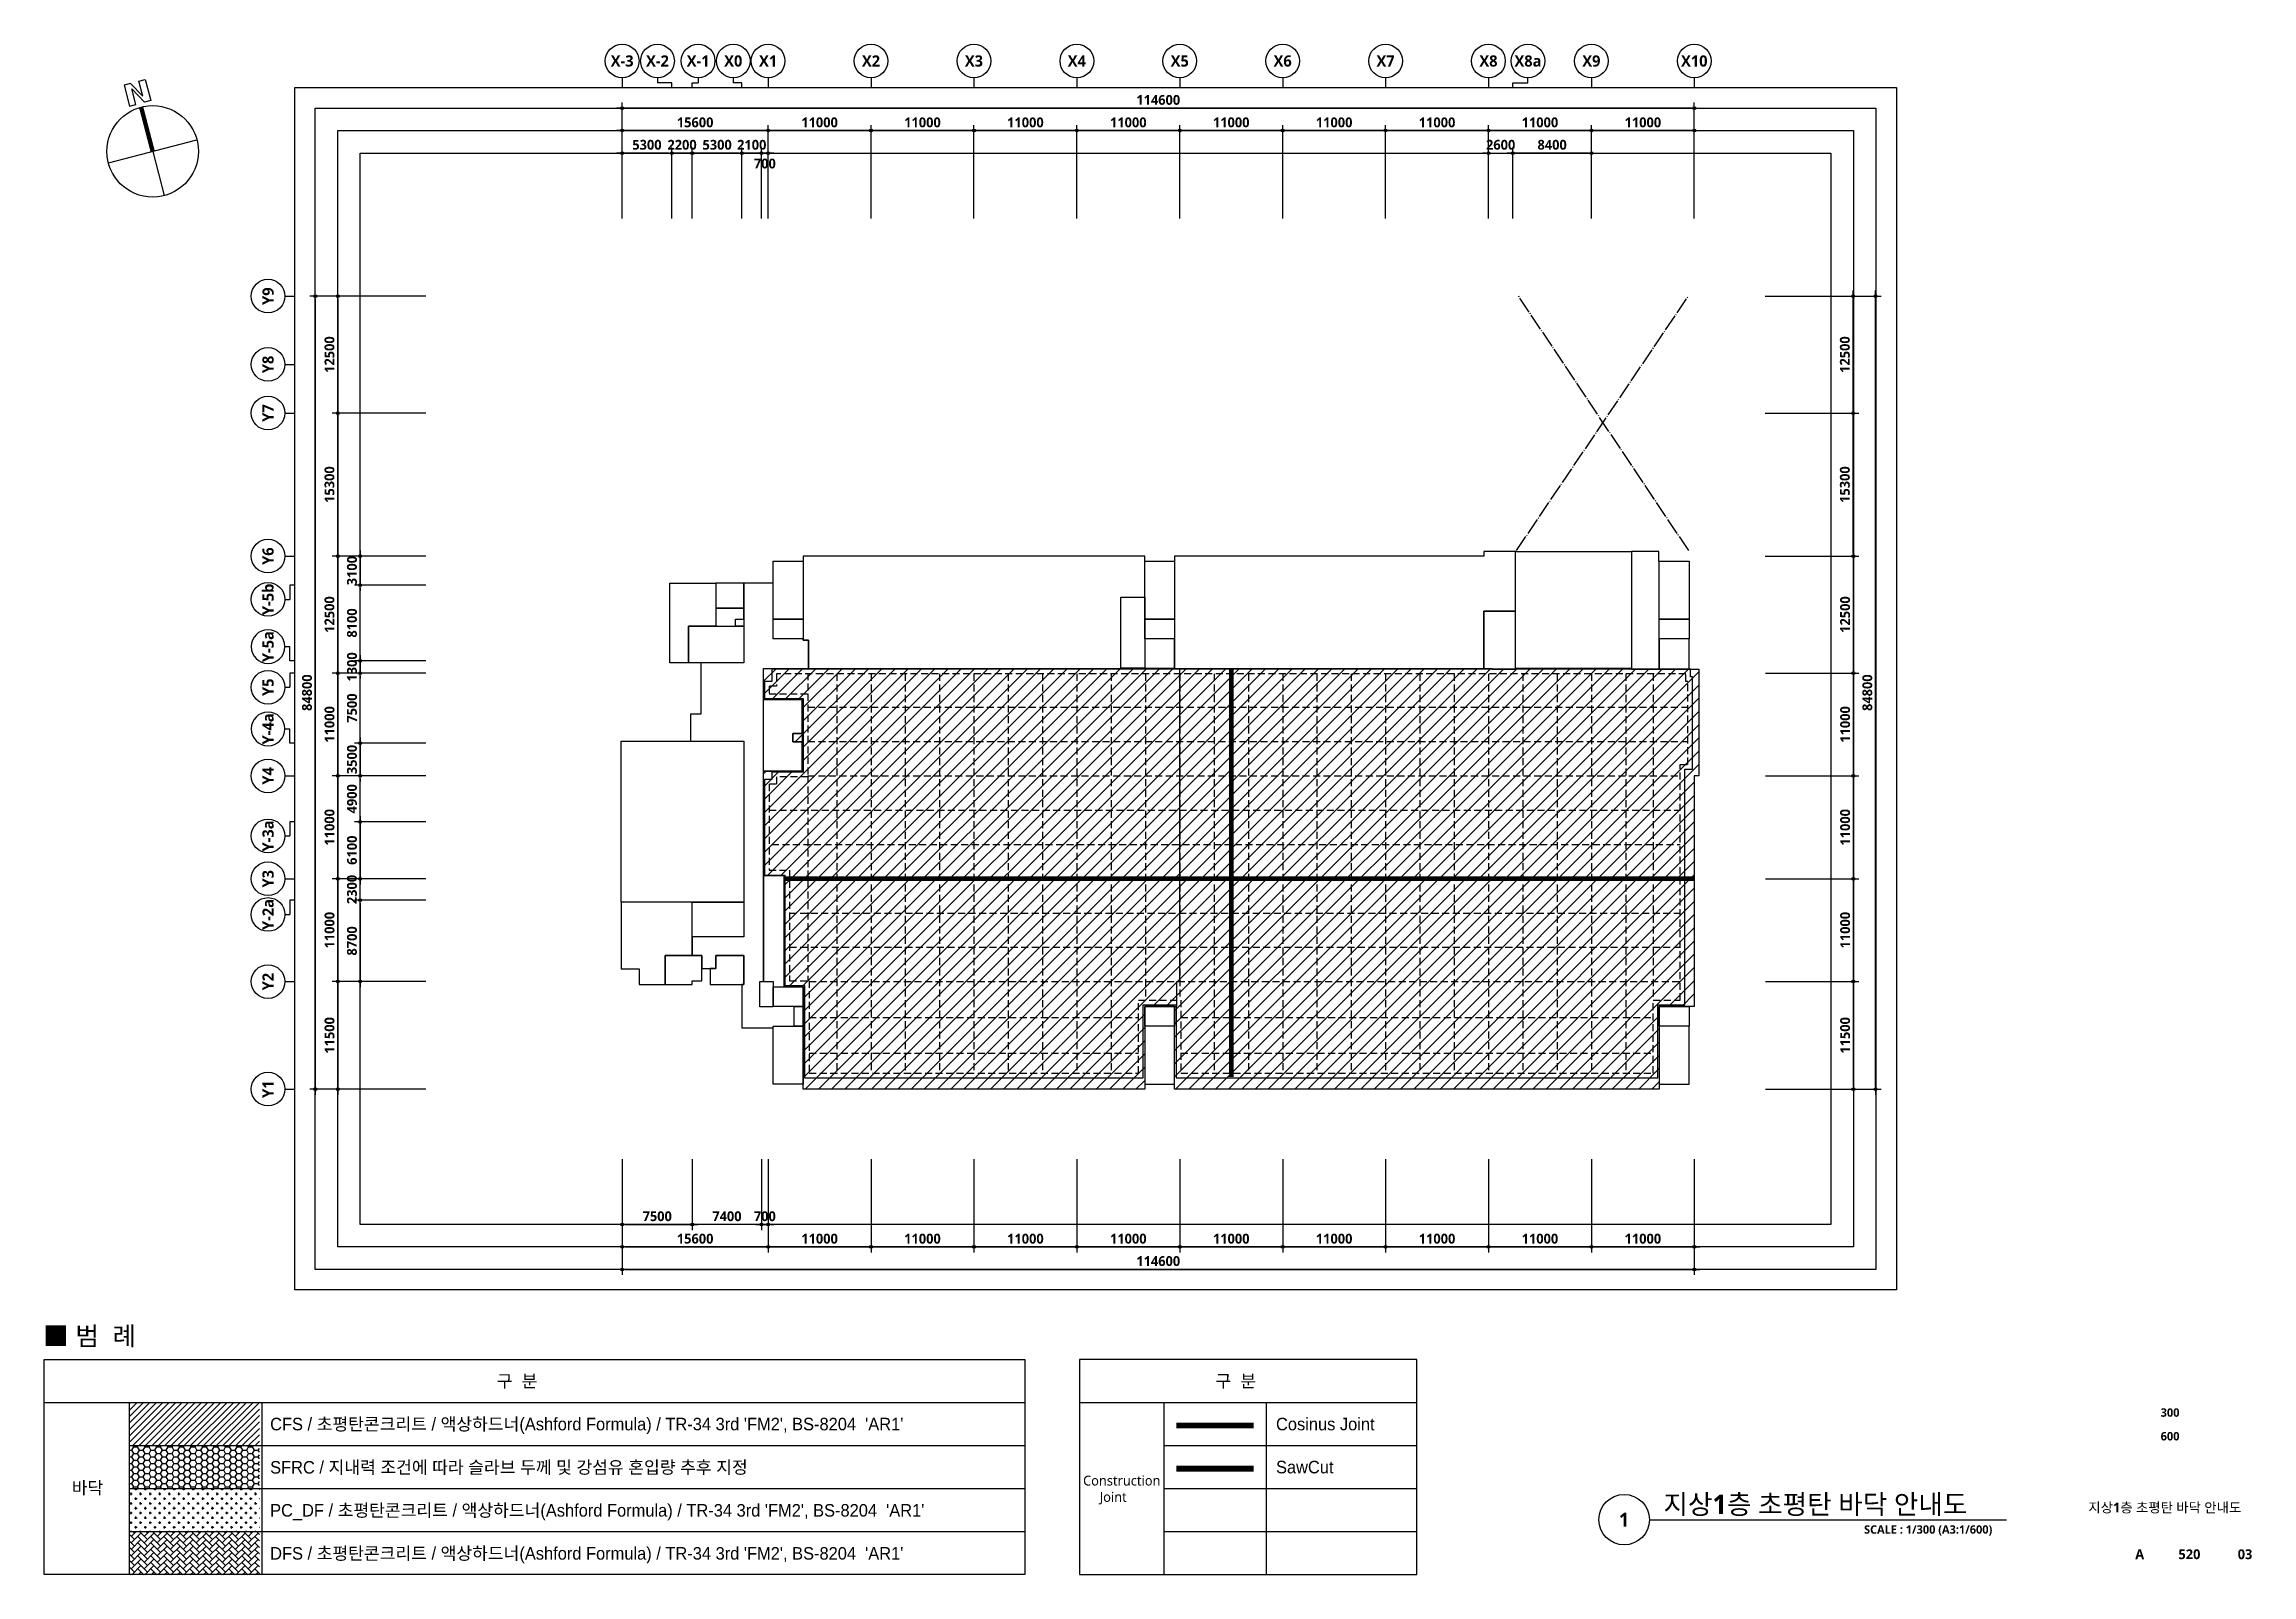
# Model space of a CAD drawing. Header units: millimetres. Extents: x -5354 to 997967, y -1313401 to 249081.
# Drawn here: x 258000 to 493975, y 5975 to 169666 of the extents above; entities that cross this region are included whole.
import ezdxf
from ezdxf.enums import TextEntityAlignment as Align

# ---------------------------------------------------------------- set-up
doc = ezdxf.new("R2010")
doc.units = ezdxf.units.MM
doc.header["$LTSCALE"] = 300
doc.header["$MEASUREMENT"] = 0
doc.header["$PDSIZE"] = -10
for name, pattern in [('HIDDEN', [0.375, 0.25, -0.125]), ('HIDDENX2', [0.75, 0.5, -0.25]), ('STD_SHAFT', [7.3, 6, -0.5, 0.3, -0.5])]:
    doc.linetypes.add(name, pattern=pattern)
doc.layers.get('0').update_dxf_attribs({"linetype": 'CONTINUOUS'})
doc.layers.get('Defpoints').update_dxf_attribs({"color": 153, "linetype": 'CONTINUOUS'})
for name, color, linetype in [('A-ANNO-SYMB', 7, 'CONTINUOUS'), ('A-ANNO-TEXT1', 7, 'CONTINUOUS'), ('A-ANNO-TITL', 7, 'CONTINUOUS'), ('A-FLOR-OPEN-BELO', 6, 'STD_SHAFT'), ('A-ST-AXIS-BUB', 7, 'CONTINUOUS'), ('A-ST-AXIS-DIM', 7, 'CONTINUOUS'), ('AA-MARK', 2, 'CONTINUOUS'), ('AA-XXXX-TXT1', 2, 'CONTINUOUS'), ('ILDO_Area', 8, 'CONTINUOUS'), ('ILDO_Cosinus Joint', 20, 'CONTINUOUS'), ('SAWCUT', 20, 'HIDDEN'), ('X-SEC-종$0$A-ST-AXIS-BUB', 7, 'CONTINUOUS')]:
    doc.layers.add(name, color=color, linetype=linetype)
doc.layers.add('Defpoint', color=161, linetype='CONTINUOUS', plot=False)
doc.layers.add('면적', color=210, linetype='CONTINUOUS', plot=False)
doc.styles.add('SH_대대리576', font='')
doc.styles.add('돋움', font='')
doc.styles.add('울릉도L', font='')
doc.styles.get('SH_대대리576').set_extended_font_data('NanumGothic', bold=True)
doc.styles.get('돋움').set_extended_font_data('Dotum')
doc.styles.get('울릉도L').set_extended_font_data('NanumGothic')
doc.dimstyles.new('SHP 600', dxfattribs={"dimscale": 300, "dimtxt": 3.5, "dimasz": 1, "dimexe": 2, "dimexo": 2, "dimgap": 1, "dimtad": 1, "dimdec": 0, "dimzin": 0, "dimdsep": 46, "dimtxsty": 'SH_대대리576', "dimblk": 'DIMDOT', "dimcen": 0.09, "dimclrt": 3, "dimadec": 0, "dimazin": 1, "dimtfac": 1, "dimtdec": 0, "dimtix": 1, "dimtmove": 2, "dimatfit": 0, "dimldrblk": 'DIMDOT', "dimfxl": 1, "dimtolj": 1, "dimtzin": 0, "dimarcsym": 0})

msp = doc.modelspace()

# ---------------------------------------------------------------- texts
at = {"layer": 'A-ANNO-TEXT1', "style": 'SH_대대리576'}
for s, p in [('X-3', (319781.8, 167866.3)), ('X-2', (323558.9, 167866.3)), ('X-1', (327904.7, 167866.3)), ('X0', (331658.9, 167866.3)), ('X1', (335381.8, 167866.3)), ('X2', (346381.8, 167866.3)), ('X3', (357381.8, 167866.3)), ('X4', (368381.8, 167866.3)), ('X5', (379381.8, 167866.3)), ('X6', (390381.8, 167866.3)), ('X7', (401381.8, 167866.3)), ('X8', (412381.8, 167866.3)), ('X8a', (416604.7, 167866.3)), ('X9', (423381.8, 167866.3)), ('X10', (434381.8, 167866.3))]:
    msp.add_text(s, height=1200, dxfattribs=at).set_placement(p, align=Align.MIDDLE_CENTER)
for s, p in [('Y9', (281931.8, 142716.3)), ('Y8', (281931.8, 135416.3)), ('Y7', (281931.8, 130216.3)), ('Y6', (281931.8, 114916.3)), ('Y-5b', (281931.8, 110293.4)), ('Y-5a', (281931.8, 105239.2)), ('Y5', (281931.8, 100893.4)), ('Y-4a', (281931.8, 96439.2)), ('Y4', (281931.8, 91416.3)), ('Y-3a', (281931.8, 84993.4)), ('Y3', (281931.8, 80416.3)), ('Y-2a', (281931.8, 76593.4)), ('Y2', (281931.8, 69416.3)), ('Y1', (281931.8, 57916.3))]:
    msp.add_text(s, height=1200, rotation=90, dxfattribs=at).set_placement(p, align=Align.MIDDLE_CENTER)
at = {"layer": 'A-ANNO-TITL', "style": 'SH_대대리576'}
for s, height, p in [('300', 900, (485235.5, 23333.4)), ('600', 900, (485235.5, 20800.2)), ('지상1층 초평탄 바닥 안내도', 1050, (484670.3, 13191.8)), ('A', 1050, (481987.6, 8181.3)), ('520', 1050, (487300.8, 8181.3)), ('03', 1050, (493247.3, 8181.3))]:
    msp.add_text(s, height=height, dxfattribs=at).set_placement(p, align=Align.MIDDLE)

# ---------------------------------------------------------------- blocks, each defined once
blk = doc.blocks.new('*U21')
at = {"layer": 'A-ANNO-TITL'}
blk.add_line((0, 0), (6359, 0), dxfattribs=at)
blk.add_circle((-450, 0), 450, dxfattribs=at)
at = {"layer": 'AA-XXXX-TXT1', "style": 'SH_대대리576'}
blk.add_attdef('DWG.TITLE', (250, 100), '', height=350, dxfattribs=at)
at = {"layer": 'AA-XXXX-TXT1', "color": 7, "style": 'SH_대대리576'}
blk.add_attdef('NO1', text='', height=300, dxfattribs=at).set_placement((-450, 0), align=Align.MIDDLE)
at = {"layer": 'AA-XXXX-TXT1', "style": 'SH_대대리576'}
blk.add_attdef('SCALE', text='', height=150, dxfattribs=at).set_placement((6109, -100), align=Align.TOP_RIGHT)
blk = doc.blocks.new('G$C103DFDC3')
blk.add_line((92200, 51120, 103000), (95600, 51120))
at = {"layer": '면적'}
for points in [[(20000, 48025), (20000, 45000), (53400, 45000), (53400, 52620), (55950, 52620), (55950, 57000), (20000, 57000), (19450, 57000), (19450, 48025), (20000, 48025)], [(95600, 57500), (92200, 57500), (92200, 57000), (60200, 57000), (59150, 57000), (59150, 48025), (59150, 48025), (59150, 45000), (92200, 45000), (92200, 51120), (95600, 51120)], [(95600, 57500), (108000, 57500), (108000, 45000), (95600, 45000)], [(108000, 57500), (108000, 44925), (110950, 44925), (110950, 56450), (110900, 56450), (110900, 56600), (110900, 57500)], [(16250, 56450), (19450, 56450), (19450, 50250), (16250, 50250)], [(59150, 50250), (55950, 50250), (55950, 56450), (59150, 56450)], [(114150, 50250), (110950, 50250), (110950, 56450), (114150, 56450)], [(12900, 6550), (16250, 6550), (16250, 6750), (18500, 6750), (18500, 8850), (16250, 8850), (16250, 8800), (14800, 8800), (14800, 11500), (15200, 11500), (15200, 45000), (20000, 45000), (20000, 48025), (19450, 48025), (19450, 48150), (16250, 48150), (16250, 54100), (13100, 54100), (13100, 45600), (8525, 45600), (8525, 40100), (7400, 40100), (7400, 37200), (13100, 37200), (13100, 16300), (7600, 16300), (7600, 14300), (8600, 14300), (8600, 12900), (10100, 12900), (10100, 14300), (13100, 14300), (13100, 11200), (12900, 11200), (12900, 6550)], [(13100, 54100), (10100, 54100), (10100, 51420), (13100, 51420)], [(55950, 45025), (53400, 45025), (53400, 52620), (55950, 52620)], [(10100, 51420), (10100, 49500), (12210, 49500), (12210, 50270), (13100, 50270), (13100, 51420)], [(12210, 50270), (13100, 50270), (13100, 49500), (12210, 49500)], [(16250, 50250), (19450, 50250), (19450, 48150), (16250, 48150)], [(59150, 48150), (55950, 48150), (55950, 50250), (59150, 50250)], [(92200, 45000), (93100, 45000), (93100, 44925), (95600, 44925), (95600, 51120), (92200, 51120)], [(114150, 48150), (110950, 48150), (110950, 50250), (114150, 50250)], [(7200, 49500), (13100, 49500), (13100, 45600), (7200, 45600)], [(55950, 48150), (55950, 45025), (59150, 45025), (59150, 48025), (59150, 48025), (59150, 48150)], [(110950, 48150), (110950, 44925), (114150, 44925), (114150, 48025), (114150, 48025), (114150, 48150)], [(15200, 45000), (53400, 45000), (53400, 45025), (59150, 45025), (59150, 45000), (93100, 45000), (93100, 44925), (95600, 44925), (95600, 45000), (108000, 45000), (108000, 44925), (115200, 44925), (115200, 33500), (114700, 33500), (114700, 8850), (110950, 8850), (110950, 0), (59150, 0), (59150, 8850), (55950, 8850), (55950, 0), (19450, 0), (19450, 10950), (17400, 10950), (17400, 11500), (17400, 11500), (17400, 15800), (17400, 15800), (17400, 22800), (15200, 22800), (15200, 34000), (19355, 34000), (19355, 37125), (18355, 37125), (18355, 38025), (19355, 38025), (19355, 41675), (15200, 41675)], [(15200, 41675), (19355, 41675), (19355, 38025), (18355, 38025), (18355, 37125), (19355, 37125), (19355, 34000), (15200, 34000)], [(0, 20000), (0, 37200), (13100, 37200), (13100, 20000)], [(15200, 22800), (15200, 11500), (16250, 11500), (16250, 10950), (17400, 10950), (17400, 22725), (17400, 22800)], [(7600, 14300), (7600, 20000), (0, 20000), (0, 12850), (1900, 12850), (1900, 11200), (4700, 11200), (4700, 14300)], [(7600, 20000), (13100, 20000), (13100, 16300), (7600, 16300)], [(4700, 14300), (4700, 11200), (7600, 11200), (7600, 11600), (8600, 11600), (8600, 14300)], [(9500, 12900), (9500, 11200), (13100, 11200), (13100, 14300), (10100, 14300), (10100, 12900)], [(14800, 11500), (16250, 11500), (16250, 8800), (14800, 8800)], [(16250, 10950), (19450, 10950), (19450, 8850), (16250, 8850)], [(19450, 6750), (18500, 6750), (18500, 8850), (19450, 8850)], [(55950, 8850), (59150, 8850), (59150, 6750), (55950, 6750)], [(110950, 8850), (114150, 8850), (114150, 6750), (110950, 6750)], [(16250, 6750), (19450, 6750), (19450, 550), (16250, 550)], [(55950, 6750), (55950, 6750), (55950, 6750), (55950, 550), (59150, 550), (59150, 6750), (59150, 6750)], [(114150, 6750), (114150, 6750), (114150, 6750), (110950, 6750), (110950, 550), (114150, 550)]]:
    blk.add_lwpolyline(points, close=True, dxfattribs=at)
for points in [[(10100, 51420), (10100, 51420), (10100, 49500), (10100, 49500), (7200, 49500), (7200, 45600), (5200, 45600), (5200, 54100), (10100, 54100), (10100, 51420)], [(59150, 8850), (59400, 8850), (59400, 11500), (59700, 11500), (59700, 45000)]]:
    blk.add_lwpolyline(points, dxfattribs=at)
at = {"layer": '면적', "elevation": 103000}
blk.add_lwpolyline([(18355, 38025), (19355, 38025), (19355, 37125), (18355, 37125)], close=True, dxfattribs=at)
blk = doc.blocks.new('DIMDOT')
at = {"color": 0}
blk.add_line((-2, 0), (2, 0), dxfattribs=at)
for radius in [0.5, 0.25]:
    blk.add_circle((0, 0), radius, dxfattribs=at)
blk = doc.blocks.new('*D23')
at = {"layer": 'A-ST-AXIS-DIM', "color": 0, "lineweight": -2, "transparency": 16777216}
for p, q in [((334682, 151016), (334682, 158616)), ((335382, 151016), (335382, 158616)), ((334382, 158016), (334082, 158016)), ((334682, 158016), (335382, 158016)), ((335682, 158016), (335982, 158016))]:
    blk.add_line(p, q, dxfattribs=at)
at = {"layer": 'Defpoints', "color": 0, "transparency": 16777216}
for p in [(335382, 158016), (334682, 150416), (335382, 150416)]:
    blk.add_point(p, dxfattribs=at)
at = {"layer": 'A-ST-AXIS-DIM', "color": 0, "linetype": 'ByBlock', "lineweight": -2, "transparency": 16777216, "xscale": 300, "yscale": 300, "zscale": 300}
blk.add_blockref('DIMDOT', (334682, 158016), dxfattribs=at)
at = {"layer": 'A-ST-AXIS-DIM', "color": 0, "linetype": 'ByBlock', "lineweight": -2, "transparency": 16777216, "xscale": 300, "yscale": 300, "zscale": 300, "rotation": 180}
blk.add_blockref('DIMDOT', (335382, 158016), dxfattribs=at)
at = {"layer": 'A-ST-AXIS-DIM', "color": 3, "transparency": 16777216, "insert": (335032, 156892), "char_height": 1050, "attachment_point": 5, "style": 'SH_대대리576'}
blk.add_mtext('\\A1;700', dxfattribs=at)
blk = doc.blocks.new('*D24')
at = {"layer": 'A-ST-AXIS-DIM', "color": 0, "lineweight": -2, "transparency": 16777216}
for p, q in [((327282, 151016), (327282, 158616)), ((332582, 151016), (332582, 158616)), ((332282, 158016), (327582, 158016))]:
    blk.add_line(p, q, dxfattribs=at)
at = {"layer": 'Defpoints', "color": 0, "transparency": 16777216}
for p in [(327282, 158016), (327282, 150416), (332582, 150416)]:
    blk.add_point(p, dxfattribs=at)
at = {"layer": 'A-ST-AXIS-DIM', "color": 0, "linetype": 'ByBlock', "lineweight": -2, "transparency": 16777216, "xscale": 300, "yscale": 300, "zscale": 300, "rotation": 180}
blk.add_blockref('DIMDOT', (327282, 158016), dxfattribs=at)
at = {"layer": 'A-ST-AXIS-DIM', "color": 0, "linetype": 'ByBlock', "lineweight": -2, "transparency": 16777216, "xscale": 300, "yscale": 300, "zscale": 300}
blk.add_blockref('DIMDOT', (332582, 158016), dxfattribs=at)
at = {"layer": 'A-ST-AXIS-DIM', "color": 3, "transparency": 16777216, "insert": (329932, 158896), "char_height": 1050, "attachment_point": 5, "style": 'SH_대대리576'}
blk.add_mtext('\\A1;5300', dxfattribs=at)
blk = doc.blocks.new('*D25')
at = {"layer": 'A-ST-AXIS-DIM', "color": 0, "lineweight": -2, "transparency": 16777216}
for p, q in [((332582, 151016), (332582, 158616)), ((334682, 151016), (334682, 158616)), ((332282, 158016), (331982, 158016)), ((334682, 158016), (332582, 158016)), ((334982, 158016), (335282, 158016))]:
    blk.add_line(p, q, dxfattribs=at)
at = {"layer": 'Defpoints', "color": 0, "transparency": 16777216}
for p in [(332582, 158016), (332582, 150416), (334682, 150416)]:
    blk.add_point(p, dxfattribs=at)
at = {"layer": 'A-ST-AXIS-DIM', "color": 0, "linetype": 'ByBlock', "lineweight": -2, "transparency": 16777216, "xscale": 300, "yscale": 300, "zscale": 300}
blk.add_blockref('DIMDOT', (332582, 158016), dxfattribs=at)
at = {"layer": 'A-ST-AXIS-DIM', "color": 0, "linetype": 'ByBlock', "lineweight": -2, "transparency": 16777216, "xscale": 300, "yscale": 300, "zscale": 300, "rotation": 180}
blk.add_blockref('DIMDOT', (334682, 158016), dxfattribs=at)
at = {"layer": 'A-ST-AXIS-DIM', "color": 3, "transparency": 16777216, "insert": (333632, 158894), "char_height": 1050, "attachment_point": 5, "style": 'SH_대대리576'}
blk.add_mtext('\\A1;2100', dxfattribs=at)
blk = doc.blocks.new('*D26')
at = {"layer": 'A-ST-AXIS-DIM', "color": 0, "lineweight": -2, "transparency": 16777216}
for p, q in [((325082, 151016), (325082, 158616)), ((327282, 151016), (327282, 158616)), ((324782, 158016), (324482, 158016)), ((327282, 158016), (325082, 158016)), ((327582, 158016), (327882, 158016))]:
    blk.add_line(p, q, dxfattribs=at)
at = {"layer": 'Defpoints', "color": 0, "transparency": 16777216}
for p in [(325082, 158016), (325082, 150416), (327282, 150416)]:
    blk.add_point(p, dxfattribs=at)
at = {"layer": 'A-ST-AXIS-DIM', "color": 0, "linetype": 'ByBlock', "lineweight": -2, "transparency": 16777216, "xscale": 300, "yscale": 300, "zscale": 300}
blk.add_blockref('DIMDOT', (325082, 158016), dxfattribs=at)
at = {"layer": 'A-ST-AXIS-DIM', "color": 0, "linetype": 'ByBlock', "lineweight": -2, "transparency": 16777216, "xscale": 300, "yscale": 300, "zscale": 300, "rotation": 180}
blk.add_blockref('DIMDOT', (327282, 158016), dxfattribs=at)
at = {"layer": 'A-ST-AXIS-DIM', "color": 3, "transparency": 16777216, "insert": (326182, 158894), "char_height": 1050, "attachment_point": 5, "style": 'SH_대대리576'}
blk.add_mtext('\\A1;2200', dxfattribs=at)
blk = doc.blocks.new('*D27')
at = {"layer": 'A-ST-AXIS-DIM', "color": 0, "lineweight": -2, "transparency": 16777216}
for p, q in [((319782, 151016), (319782, 158616)), ((325082, 151016), (325082, 158616)), ((324782, 158016), (320082, 158016))]:
    blk.add_line(p, q, dxfattribs=at)
at = {"layer": 'Defpoints', "color": 0, "transparency": 16777216}
for p in [(319782, 158016), (319782, 150416), (325082, 150416)]:
    blk.add_point(p, dxfattribs=at)
at = {"layer": 'A-ST-AXIS-DIM', "color": 0, "linetype": 'ByBlock', "lineweight": -2, "transparency": 16777216, "xscale": 300, "yscale": 300, "zscale": 300, "rotation": 180}
blk.add_blockref('DIMDOT', (319782, 158016), dxfattribs=at)
at = {"layer": 'A-ST-AXIS-DIM', "color": 0, "linetype": 'ByBlock', "lineweight": -2, "transparency": 16777216, "xscale": 300, "yscale": 300, "zscale": 300}
blk.add_blockref('DIMDOT', (325082, 158016), dxfattribs=at)
at = {"layer": 'A-ST-AXIS-DIM', "color": 3, "transparency": 16777216, "insert": (322432, 158896), "char_height": 1050, "attachment_point": 5, "style": 'SH_대대리576'}
blk.add_mtext('\\A1;5300', dxfattribs=at)
blk = doc.blocks.new('*D34')
at = {"layer": 'A-ST-AXIS-DIM', "color": 0, "lineweight": -2, "transparency": 16777216}
for p, q in [((334682, 50445), (334682, 42845)), ((335382, 50445), (335382, 42845)), ((334382, 43445), (334082, 43445)), ((334682, 43445), (335382, 43445)), ((335682, 43445), (335982, 43445))]:
    blk.add_line(p, q, dxfattribs=at)
at = {"layer": 'Defpoints', "color": 0, "transparency": 16777216}
for p in [(334682, 51045), (335382, 51045), (335382, 43445)]:
    blk.add_point(p, dxfattribs=at)
at = {"layer": 'A-ST-AXIS-DIM', "color": 0, "linetype": 'ByBlock', "lineweight": -2, "transparency": 16777216, "xscale": 300, "yscale": 300, "zscale": 300}
blk.add_blockref('DIMDOT', (334682, 43445), dxfattribs=at)
at = {"layer": 'A-ST-AXIS-DIM', "color": 0, "linetype": 'ByBlock', "lineweight": -2, "transparency": 16777216, "xscale": 300, "yscale": 300, "zscale": 300, "rotation": 180}
blk.add_blockref('DIMDOT', (335382, 43445), dxfattribs=at)
at = {"layer": 'A-ST-AXIS-DIM', "color": 3, "transparency": 16777216, "insert": (335032, 44321), "char_height": 1050, "attachment_point": 5, "style": 'SH_대대리576'}
blk.add_mtext('\\A1;700', dxfattribs=at)
blk = doc.blocks.new('*D35')
at = {"layer": 'A-ST-AXIS-DIM', "color": 0, "lineweight": -2, "transparency": 16777216}
for p, q in [((327282, 50445), (327282, 42845)), ((334682, 50445), (334682, 42845)), ((334382, 43445), (327582, 43445))]:
    blk.add_line(p, q, dxfattribs=at)
at = {"layer": 'Defpoints', "color": 0, "transparency": 16777216}
for p in [(327282, 51045), (334682, 51045), (327282, 43445)]:
    blk.add_point(p, dxfattribs=at)
at = {"layer": 'A-ST-AXIS-DIM', "color": 0, "linetype": 'ByBlock', "lineweight": -2, "transparency": 16777216, "xscale": 300, "yscale": 300, "zscale": 300, "rotation": 180}
blk.add_blockref('DIMDOT', (327282, 43445), dxfattribs=at)
at = {"layer": 'A-ST-AXIS-DIM', "color": 0, "linetype": 'ByBlock', "lineweight": -2, "transparency": 16777216, "xscale": 300, "yscale": 300, "zscale": 300}
blk.add_blockref('DIMDOT', (334682, 43445), dxfattribs=at)
at = {"layer": 'A-ST-AXIS-DIM', "color": 3, "transparency": 16777216, "insert": (330982, 44321), "char_height": 1050, "attachment_point": 5, "style": 'SH_대대리576'}
blk.add_mtext('\\A1;7400', dxfattribs=at)
blk = doc.blocks.new('*D36')
at = {"layer": 'A-ST-AXIS-DIM', "color": 0, "lineweight": -2, "transparency": 16777216}
for p, q in [((319782, 50445), (319782, 42845)), ((327282, 50445), (327282, 42845)), ((320082, 43445), (326982, 43445))]:
    blk.add_line(p, q, dxfattribs=at)
at = {"layer": 'Defpoints', "color": 0, "transparency": 16777216}
for p in [(319782, 51045), (327282, 51045), (327282, 43445)]:
    blk.add_point(p, dxfattribs=at)
at = {"layer": 'A-ST-AXIS-DIM', "color": 0, "linetype": 'ByBlock', "lineweight": -2, "transparency": 16777216, "xscale": 300, "yscale": 300, "zscale": 300, "rotation": 180}
blk.add_blockref('DIMDOT', (319782, 43445), dxfattribs=at)
at = {"layer": 'A-ST-AXIS-DIM', "color": 0, "linetype": 'ByBlock', "lineweight": -2, "transparency": 16777216, "xscale": 300, "yscale": 300, "zscale": 300}
blk.add_blockref('DIMDOT', (327282, 43445), dxfattribs=at)
at = {"layer": 'A-ST-AXIS-DIM', "color": 3, "transparency": 16777216, "insert": (323532, 44322), "char_height": 1050, "attachment_point": 5, "style": 'SH_대대리576'}
blk.add_mtext('\\A1;7500', dxfattribs=at)
blk = doc.blocks.new('*D43')
at = {"layer": 'A-ST-AXIS-DIM', "color": 0, "lineweight": -2, "transparency": 16777216}
for p, q in [((298782, 114916), (291182, 114916)), ((291782, 115216), (291782, 115516)), ((291782, 114916), (291782, 111816)), ((298782, 111816), (291182, 111816)), ((291782, 111516), (291782, 111216))]:
    blk.add_line(p, q, dxfattribs=at)
at = {"layer": 'Defpoints', "color": 0, "transparency": 16777216}
for p in [(299382, 114916), (291782, 111816), (299382, 111816)]:
    blk.add_point(p, dxfattribs=at)
at = {"layer": 'A-ST-AXIS-DIM', "color": 0, "linetype": 'ByBlock', "lineweight": -2, "transparency": 16777216, "xscale": 300, "yscale": 300, "zscale": 300}
for p, rotation in [((291782, 114916), 270), ((291782, 111816), 90)]:
    blk.add_blockref('DIMDOT', p, dxfattribs=dict(at, rotation=rotation))
at = {"layer": 'A-ST-AXIS-DIM', "color": 3, "transparency": 16777216, "insert": (290902, 113366), "char_height": 1050, "attachment_point": 5, "rotation": 90, "style": 'SH_대대리576'}
blk.add_mtext('\\A1;3100', dxfattribs=at)
blk = doc.blocks.new('*D44')
at = {"layer": 'A-ST-AXIS-DIM', "color": 0, "lineweight": -2, "transparency": 16777216}
for p, q in [((298782, 111816), (291182, 111816)), ((291782, 104016), (291782, 111516)), ((298782, 103716), (291182, 103716))]:
    blk.add_line(p, q, dxfattribs=at)
at = {"layer": 'Defpoints', "color": 0, "transparency": 16777216}
for p in [(291782, 111816), (299382, 111816), (299382, 103716)]:
    blk.add_point(p, dxfattribs=at)
at = {"layer": 'A-ST-AXIS-DIM', "color": 0, "linetype": 'ByBlock', "lineweight": -2, "transparency": 16777216, "xscale": 300, "yscale": 300, "zscale": 300}
for p, rotation in [((291782, 111816), 90), ((291782, 103716), 270)]:
    blk.add_blockref('DIMDOT', p, dxfattribs=dict(at, rotation=rotation))
at = {"layer": 'A-ST-AXIS-DIM', "color": 3, "transparency": 16777216, "insert": (290902, 107766), "char_height": 1050, "attachment_point": 5, "rotation": 90, "style": 'SH_대대리576'}
blk.add_mtext('\\A1;8100', dxfattribs=at)
blk = doc.blocks.new('*D45')
at = {"layer": 'A-ST-AXIS-DIM', "color": 0, "lineweight": -2, "transparency": 16777216}
for p, q in [((291782, 104016), (291782, 104316)), ((298782, 103716), (291182, 103716)), ((298782, 102416), (291182, 102416)), ((291782, 103716), (291782, 102416)), ((291782, 102116), (291782, 101816))]:
    blk.add_line(p, q, dxfattribs=at)
at = {"layer": 'Defpoints', "color": 0, "transparency": 16777216}
for p in [(291782, 102416), (299382, 103716), (299382, 102416)]:
    blk.add_point(p, dxfattribs=at)
at = {"layer": 'A-ST-AXIS-DIM', "color": 0, "linetype": 'ByBlock', "lineweight": -2, "transparency": 16777216, "xscale": 300, "yscale": 300, "zscale": 300}
for p, rotation in [((291782, 103716), 270), ((291782, 102416), 90)]:
    blk.add_blockref('DIMDOT', p, dxfattribs=dict(at, rotation=rotation))
at = {"layer": 'A-ST-AXIS-DIM', "color": 3, "transparency": 16777216, "insert": (290902, 103066), "char_height": 1050, "attachment_point": 5, "rotation": 90, "style": 'SH_대대리576'}
blk.add_mtext('\\A1;1300', dxfattribs=at)
blk = doc.blocks.new('*D46')
at = {"layer": 'A-ST-AXIS-DIM', "color": 0, "lineweight": -2, "transparency": 16777216}
for p, q in [((298782, 102416), (291182, 102416)), ((291782, 95216), (291782, 102116)), ((298782, 94916), (291182, 94916))]:
    blk.add_line(p, q, dxfattribs=at)
at = {"layer": 'Defpoints', "color": 0, "transparency": 16777216}
for p in [(291782, 102416), (299382, 102416), (299382, 94916)]:
    blk.add_point(p, dxfattribs=at)
at = {"layer": 'A-ST-AXIS-DIM', "color": 0, "linetype": 'ByBlock', "lineweight": -2, "transparency": 16777216, "xscale": 300, "yscale": 300, "zscale": 300}
for p, rotation in [((291782, 102416), 90), ((291782, 94916), 270)]:
    blk.add_blockref('DIMDOT', p, dxfattribs=dict(at, rotation=rotation))
at = {"layer": 'A-ST-AXIS-DIM', "color": 3, "transparency": 16777216, "insert": (290905, 98666), "char_height": 1050, "attachment_point": 5, "rotation": 90, "style": 'SH_대대리576'}
blk.add_mtext('\\A1;7500', dxfattribs=at)
blk = doc.blocks.new('*D47')
at = {"layer": 'A-ST-AXIS-DIM', "color": 0, "lineweight": -2, "transparency": 16777216}
for p, q in [((298782, 94916), (291182, 94916)), ((291782, 95216), (291782, 95516)), ((291782, 94916), (291782, 91416)), ((298782, 91416), (291182, 91416)), ((291782, 91116), (291782, 90816))]:
    blk.add_line(p, q, dxfattribs=at)
at = {"layer": 'Defpoints', "color": 0, "transparency": 16777216}
for p in [(299382, 94916), (291782, 91416), (299382, 91416)]:
    blk.add_point(p, dxfattribs=at)
at = {"layer": 'A-ST-AXIS-DIM', "color": 0, "linetype": 'ByBlock', "lineweight": -2, "transparency": 16777216, "xscale": 300, "yscale": 300, "zscale": 300}
for p, rotation in [((291782, 94916), 270), ((291782, 91416), 90)]:
    blk.add_blockref('DIMDOT', p, dxfattribs=dict(at, rotation=rotation))
at = {"layer": 'A-ST-AXIS-DIM', "color": 3, "transparency": 16777216, "insert": (290902, 93166), "char_height": 1050, "attachment_point": 5, "rotation": 90, "style": 'SH_대대리576'}
blk.add_mtext('\\A1;3500', dxfattribs=at)
blk = doc.blocks.new('*D48')
at = {"layer": 'A-ST-AXIS-DIM', "color": 0, "lineweight": -2, "transparency": 16777216}
for p, q in [((298782, 91416), (291182, 91416)), ((291782, 86816), (291782, 91116)), ((298782, 86516), (291182, 86516))]:
    blk.add_line(p, q, dxfattribs=at)
at = {"layer": 'Defpoints', "color": 0, "transparency": 16777216}
for p in [(291782, 91416), (299382, 91416), (299382, 86516)]:
    blk.add_point(p, dxfattribs=at)
at = {"layer": 'A-ST-AXIS-DIM', "color": 0, "linetype": 'ByBlock', "lineweight": -2, "transparency": 16777216, "xscale": 300, "yscale": 300, "zscale": 300}
for p, rotation in [((291782, 91416), 90), ((291782, 86516), 270)]:
    blk.add_blockref('DIMDOT', p, dxfattribs=dict(at, rotation=rotation))
at = {"layer": 'A-ST-AXIS-DIM', "color": 3, "transparency": 16777216, "insert": (290902, 88966), "char_height": 1050, "attachment_point": 5, "rotation": 90, "style": 'SH_대대리576'}
blk.add_mtext('\\A1;4900', dxfattribs=at)
blk = doc.blocks.new('*D49')
at = {"layer": 'A-ST-AXIS-DIM', "color": 0, "lineweight": -2, "transparency": 16777216}
for p, q in [((298782, 86516), (291182, 86516)), ((291782, 86216), (291782, 80716)), ((298782, 80416), (291182, 80416))]:
    blk.add_line(p, q, dxfattribs=at)
at = {"layer": 'Defpoints', "color": 0, "transparency": 16777216}
for p in [(299382, 86516), (291782, 80416), (299382, 80416)]:
    blk.add_point(p, dxfattribs=at)
at = {"layer": 'A-ST-AXIS-DIM', "color": 0, "linetype": 'ByBlock', "lineweight": -2, "transparency": 16777216, "xscale": 300, "yscale": 300, "zscale": 300}
for p, rotation in [((291782, 86516), 90), ((291782, 80416), 270)]:
    blk.add_blockref('DIMDOT', p, dxfattribs=dict(at, rotation=rotation))
at = {"layer": 'A-ST-AXIS-DIM', "color": 3, "transparency": 16777216, "insert": (290902, 83466), "char_height": 1050, "attachment_point": 5, "rotation": 90, "style": 'SH_대대리576'}
blk.add_mtext('\\A1;6100', dxfattribs=at)
blk = doc.blocks.new('*D50')
at = {"layer": 'A-ST-AXIS-DIM', "color": 0, "lineweight": -2, "transparency": 16777216}
for p, q in [((298782, 78116), (291182, 78116)), ((291782, 77816), (291782, 69716)), ((298782, 69416), (291182, 69416))]:
    blk.add_line(p, q, dxfattribs=at)
at = {"layer": 'Defpoints', "color": 0, "transparency": 16777216}
for p in [(299382, 78116), (291782, 69416), (299382, 69416)]:
    blk.add_point(p, dxfattribs=at)
at = {"layer": 'A-ST-AXIS-DIM', "color": 0, "linetype": 'ByBlock', "lineweight": -2, "transparency": 16777216, "xscale": 300, "yscale": 300, "zscale": 300}
for p, rotation in [((291782, 78116), 90), ((291782, 69416), 270)]:
    blk.add_blockref('DIMDOT', p, dxfattribs=dict(at, rotation=rotation))
at = {"layer": 'A-ST-AXIS-DIM', "color": 3, "transparency": 16777216, "insert": (290902, 73766), "char_height": 1050, "attachment_point": 5, "rotation": 90, "style": 'SH_대대리576'}
blk.add_mtext('\\A1;8700', dxfattribs=at)
blk = doc.blocks.new('*D51')
at = {"layer": 'A-ST-AXIS-DIM', "color": 0, "lineweight": -2, "transparency": 16777216}
for p, q in [((298782, 80416), (291182, 80416)), ((291782, 80716), (291782, 81016)), ((291782, 78116), (291782, 80416)), ((298782, 78116), (291182, 78116)), ((291782, 77816), (291782, 77516))]:
    blk.add_line(p, q, dxfattribs=at)
at = {"layer": 'Defpoints', "color": 0, "transparency": 16777216}
for p in [(291782, 80416), (299382, 80416), (299382, 78116)]:
    blk.add_point(p, dxfattribs=at)
at = {"layer": 'A-ST-AXIS-DIM', "color": 0, "linetype": 'ByBlock', "lineweight": -2, "transparency": 16777216, "xscale": 300, "yscale": 300, "zscale": 300}
for p, rotation in [((291782, 80416), 270), ((291782, 78116), 90)]:
    blk.add_blockref('DIMDOT', p, dxfattribs=dict(at, rotation=rotation))
at = {"layer": 'A-ST-AXIS-DIM', "color": 3, "transparency": 16777216, "insert": (290902, 79266), "char_height": 1050, "attachment_point": 5, "rotation": 90, "style": 'SH_대대리576'}
blk.add_mtext('\\A1;2300', dxfattribs=at)
blk = doc.blocks.new('*D66')
at = {"layer": 'A-ST-AXIS-DIM', "color": 0, "lineweight": -2, "transparency": 16777216}
for p, q in [((414982, 151016), (414982, 158616)), ((423382, 151016), (423382, 158616)), ((423082, 158016), (415282, 158016))]:
    blk.add_line(p, q, dxfattribs=at)
at = {"layer": 'Defpoints', "color": 0, "transparency": 16777216}
for p in [(414982, 158016), (414982, 150416), (423382, 150416)]:
    blk.add_point(p, dxfattribs=at)
at = {"layer": 'A-ST-AXIS-DIM', "color": 0, "linetype": 'ByBlock', "lineweight": -2, "transparency": 16777216, "xscale": 300, "yscale": 300, "zscale": 300, "rotation": 180}
blk.add_blockref('DIMDOT', (414982, 158016), dxfattribs=at)
at = {"layer": 'A-ST-AXIS-DIM', "color": 0, "linetype": 'ByBlock', "lineweight": -2, "transparency": 16777216, "xscale": 300, "yscale": 300, "zscale": 300}
blk.add_blockref('DIMDOT', (423382, 158016), dxfattribs=at)
at = {"layer": 'A-ST-AXIS-DIM', "color": 3, "transparency": 16777216, "insert": (419182, 158896), "char_height": 1050, "attachment_point": 5, "style": 'SH_대대리576'}
blk.add_mtext('\\A1;8400', dxfattribs=at)
blk = doc.blocks.new('*D67')
at = {"layer": 'A-ST-AXIS-DIM', "color": 0, "lineweight": -2, "transparency": 16777216}
for p, q in [((412382, 151016), (412382, 158616)), ((414982, 151016), (414982, 158616)), ((412082, 158016), (411782, 158016)), ((412382, 158016), (414982, 158016)), ((415282, 158016), (415582, 158016))]:
    blk.add_line(p, q, dxfattribs=at)
at = {"layer": 'Defpoints', "color": 0, "transparency": 16777216}
for p in [(414982, 158016), (412382, 150416), (414982, 150416)]:
    blk.add_point(p, dxfattribs=at)
at = {"layer": 'A-ST-AXIS-DIM', "color": 0, "linetype": 'ByBlock', "lineweight": -2, "transparency": 16777216, "xscale": 300, "yscale": 300, "zscale": 300}
blk.add_blockref('DIMDOT', (412382, 158016), dxfattribs=at)
at = {"layer": 'A-ST-AXIS-DIM', "color": 0, "linetype": 'ByBlock', "lineweight": -2, "transparency": 16777216, "xscale": 300, "yscale": 300, "zscale": 300, "rotation": 180}
blk.add_blockref('DIMDOT', (414982, 158016), dxfattribs=at)
at = {"layer": 'A-ST-AXIS-DIM', "color": 3, "transparency": 16777216, "insert": (413682, 158896), "char_height": 1050, "attachment_point": 5, "style": 'SH_대대리576'}
blk.add_mtext('\\A1;2600', dxfattribs=at)
blk = doc.blocks.new('A-ST-AXIS-BUB-2')
at = {"layer": 'X-SEC-종$0$A-ST-AXIS-BUB'}
blk.add_line((1800, 1050, -103000), (1800, 525, -103000), dxfattribs=at)
at = {"layer": 'X-SEC-종$0$A-ST-AXIS-BUB', "elevation": -103000}
blk.add_lwpolyline([(3323, 0), (3323, 525), (1800, 525)], dxfattribs=at)
at = {"layer": 'X-SEC-종$0$A-ST-AXIS-BUB'}
blk.add_circle((1800, 2850, -103000), 1800, dxfattribs=at)
blk = doc.blocks.new('A-ST-AXIS-BUB-1')
at = {"layer": 'A-ST-AXIS-BUB'}
blk.add_line((0, 350), (0, 0), dxfattribs=at)
blk.add_circle((0, 950), 600, dxfattribs=at)
blk = doc.blocks.new('G$C1D72D447')
at = {"layer": 'X-SEC-종$0$A-ST-AXIS-BUB'}
blk.add_line((1800, 1050, -103000), (1800, 525, -103000), dxfattribs=at)
at = {"layer": 'X-SEC-종$0$A-ST-AXIS-BUB', "elevation": -103000}
blk.add_lwpolyline([(2723, 0), (2723, 525), (1800, 525)], dxfattribs=at)
at = {"layer": 'X-SEC-종$0$A-ST-AXIS-BUB'}
blk.add_circle((1800, 2850, -103000), 1800, dxfattribs=at)
blk = doc.blocks.new('G$CBA52A250')
at = {"layer": 'A-ST-AXIS-BUB'}
for p, q in [((1177, 0), (1177, 525)), ((1177, 525), (1800, 525)), ((1800, 1050), (1800, 525))]:
    blk.add_line(p, q, dxfattribs=at)
blk.add_circle((1800, 2850), 1800, dxfattribs=at)
blk = doc.blocks.new('dr-sy-018-D-M')
at = {"layer": 'A-ANNO-SYMB'}
for p, q in [((-1, 16.4), (-2.5, 16.4)), ((-2.5, 16.4), (-2.5, 11.4)), ((-1, 16.4), (1, 12.8)), ((1, 12.8), (1, 16.4)), ((1, 16.4), (2.5, 16.4)), ((2.5, 16.4), (2.5, 11.4)), ((-2.5, 11.4), (-1, 11.4)), ((-1, 15.09), (1.05, 11.4)), ((-1, 11.4), (-1, 15.09)), ((2.5, 11.4), (1.05, 11.4)), ((-10.5, 0), (10.5, 0)), ((0, 0), (0, -10.5))]:
    blk.add_line(p, q, dxfattribs=at)
at = {"layer": 'A-ANNO-SYMB', "const_width": 1}
blk.add_lwpolyline([(0, 10.5), (0, 0)], dxfattribs=at)
at = {"layer": 'A-ANNO-SYMB'}
blk.add_circle((0, 0), 10.5, dxfattribs=at)
blk = doc.blocks.new('*D116')
at = {"layer": 'A-ST-AXIS-DIM', "color": 0, "lineweight": -2, "transparency": 16777216}
for p, q in [((319782, 50445), (319782, 38045)), ((434382, 50445), (434382, 38045)), ((320082, 38645), (434082, 38645))]:
    blk.add_line(p, q, dxfattribs=at)
at = {"layer": 'Defpoints', "color": 0, "transparency": 16777216}
for p in [(319782, 51045), (434382, 51045), (434382, 38645)]:
    blk.add_point(p, dxfattribs=at)
at = {"layer": 'A-ST-AXIS-DIM', "color": 0, "linetype": 'ByBlock', "lineweight": -2, "transparency": 16777216, "xscale": 300, "yscale": 300, "zscale": 300, "rotation": 180}
blk.add_blockref('DIMDOT', (319782, 38645), dxfattribs=at)
at = {"layer": 'A-ST-AXIS-DIM', "color": 0, "linetype": 'ByBlock', "lineweight": -2, "transparency": 16777216, "xscale": 300, "yscale": 300, "zscale": 300}
blk.add_blockref('DIMDOT', (434382, 38645), dxfattribs=at)
at = {"layer": 'A-ST-AXIS-DIM', "color": 3, "transparency": 16777216, "insert": (377082, 39524), "char_height": 1050, "attachment_point": 5, "style": 'SH_대대리576'}
blk.add_mtext('\\A1;114600', dxfattribs=at)
blk = doc.blocks.new('*D117')
at = {"layer": 'A-ST-AXIS-DIM', "color": 0, "lineweight": -2, "transparency": 16777216}
for p, q in [((319782, 50445), (319782, 40445)), ((335382, 50445), (335382, 40445)), ((320082, 41045), (335082, 41045))]:
    blk.add_line(p, q, dxfattribs=at)
at = {"layer": 'Defpoints', "color": 0, "transparency": 16777216}
for p in [(319782, 51045), (335382, 51045), (335382, 41045)]:
    blk.add_point(p, dxfattribs=at)
at = {"layer": 'A-ST-AXIS-DIM', "color": 0, "linetype": 'ByBlock', "lineweight": -2, "transparency": 16777216, "xscale": 300, "yscale": 300, "zscale": 300, "rotation": 180}
blk.add_blockref('DIMDOT', (319782, 41045), dxfattribs=at)
at = {"layer": 'A-ST-AXIS-DIM', "color": 0, "linetype": 'ByBlock', "lineweight": -2, "transparency": 16777216, "xscale": 300, "yscale": 300, "zscale": 300}
blk.add_blockref('DIMDOT', (335382, 41045), dxfattribs=at)
at = {"layer": 'A-ST-AXIS-DIM', "color": 3, "transparency": 16777216, "insert": (327582, 41924), "char_height": 1050, "attachment_point": 5, "style": 'SH_대대리576'}
blk.add_mtext('\\A1;15600', dxfattribs=at)
blk = doc.blocks.new('*D118')
at = {"layer": 'A-ST-AXIS-DIM', "color": 0, "lineweight": -2, "transparency": 16777216}
for p, q in [((335382, 50445), (335382, 40445)), ((346382, 50445), (346382, 40445)), ((335682, 41045), (346082, 41045))]:
    blk.add_line(p, q, dxfattribs=at)
at = {"layer": 'Defpoints', "color": 0, "transparency": 16777216}
for p in [(335382, 51045), (346382, 51045), (346382, 41045)]:
    blk.add_point(p, dxfattribs=at)
at = {"layer": 'A-ST-AXIS-DIM', "color": 0, "linetype": 'ByBlock', "lineweight": -2, "transparency": 16777216, "xscale": 300, "yscale": 300, "zscale": 300, "rotation": 180}
blk.add_blockref('DIMDOT', (335382, 41045), dxfattribs=at)
at = {"layer": 'A-ST-AXIS-DIM', "color": 0, "linetype": 'ByBlock', "lineweight": -2, "transparency": 16777216, "xscale": 300, "yscale": 300, "zscale": 300}
blk.add_blockref('DIMDOT', (346382, 41045), dxfattribs=at)
at = {"layer": 'A-ST-AXIS-DIM', "color": 3, "transparency": 16777216, "insert": (340882, 41921), "char_height": 1050, "attachment_point": 5, "style": 'SH_대대리576'}
blk.add_mtext('\\A1;11000', dxfattribs=at)
blk = doc.blocks.new('*D119')
at = {"layer": 'A-ST-AXIS-DIM', "color": 0, "lineweight": -2, "transparency": 16777216}
for p, q in [((346382, 50445), (346382, 40445)), ((357382, 50445), (357382, 40445)), ((346682, 41045), (357082, 41045))]:
    blk.add_line(p, q, dxfattribs=at)
at = {"layer": 'Defpoints', "color": 0, "transparency": 16777216}
for p in [(346382, 51045), (357382, 51045), (357382, 41045)]:
    blk.add_point(p, dxfattribs=at)
at = {"layer": 'A-ST-AXIS-DIM', "color": 0, "linetype": 'ByBlock', "lineweight": -2, "transparency": 16777216, "xscale": 300, "yscale": 300, "zscale": 300, "rotation": 180}
blk.add_blockref('DIMDOT', (346382, 41045), dxfattribs=at)
at = {"layer": 'A-ST-AXIS-DIM', "color": 0, "linetype": 'ByBlock', "lineweight": -2, "transparency": 16777216, "xscale": 300, "yscale": 300, "zscale": 300}
blk.add_blockref('DIMDOT', (357382, 41045), dxfattribs=at)
at = {"layer": 'A-ST-AXIS-DIM', "color": 3, "transparency": 16777216, "insert": (351882, 41921), "char_height": 1050, "attachment_point": 5, "style": 'SH_대대리576'}
blk.add_mtext('\\A1;11000', dxfattribs=at)
blk = doc.blocks.new('*D120')
at = {"layer": 'A-ST-AXIS-DIM', "color": 0, "lineweight": -2, "transparency": 16777216}
for p, q in [((357382, 50445), (357382, 40445)), ((368382, 50445), (368382, 40445)), ((357682, 41045), (368082, 41045))]:
    blk.add_line(p, q, dxfattribs=at)
at = {"layer": 'Defpoints', "color": 0, "transparency": 16777216}
for p in [(357382, 51045), (368382, 51045), (368382, 41045)]:
    blk.add_point(p, dxfattribs=at)
at = {"layer": 'A-ST-AXIS-DIM', "color": 0, "linetype": 'ByBlock', "lineweight": -2, "transparency": 16777216, "xscale": 300, "yscale": 300, "zscale": 300, "rotation": 180}
blk.add_blockref('DIMDOT', (357382, 41045), dxfattribs=at)
at = {"layer": 'A-ST-AXIS-DIM', "color": 0, "linetype": 'ByBlock', "lineweight": -2, "transparency": 16777216, "xscale": 300, "yscale": 300, "zscale": 300}
blk.add_blockref('DIMDOT', (368382, 41045), dxfattribs=at)
at = {"layer": 'A-ST-AXIS-DIM', "color": 3, "transparency": 16777216, "insert": (362882, 41921), "char_height": 1050, "attachment_point": 5, "style": 'SH_대대리576'}
blk.add_mtext('\\A1;11000', dxfattribs=at)
blk = doc.blocks.new('*D121')
at = {"layer": 'A-ST-AXIS-DIM', "color": 0, "lineweight": -2, "transparency": 16777216}
for p, q in [((368382, 50445), (368382, 40445)), ((379382, 50445), (379382, 40445)), ((368682, 41045), (379082, 41045))]:
    blk.add_line(p, q, dxfattribs=at)
at = {"layer": 'Defpoints', "color": 0, "transparency": 16777216}
for p in [(368382, 51045), (379382, 51045), (379382, 41045)]:
    blk.add_point(p, dxfattribs=at)
at = {"layer": 'A-ST-AXIS-DIM', "color": 0, "linetype": 'ByBlock', "lineweight": -2, "transparency": 16777216, "xscale": 300, "yscale": 300, "zscale": 300, "rotation": 180}
blk.add_blockref('DIMDOT', (368382, 41045), dxfattribs=at)
at = {"layer": 'A-ST-AXIS-DIM', "color": 0, "linetype": 'ByBlock', "lineweight": -2, "transparency": 16777216, "xscale": 300, "yscale": 300, "zscale": 300}
blk.add_blockref('DIMDOT', (379382, 41045), dxfattribs=at)
at = {"layer": 'A-ST-AXIS-DIM', "color": 3, "transparency": 16777216, "insert": (373882, 41921), "char_height": 1050, "attachment_point": 5, "style": 'SH_대대리576'}
blk.add_mtext('\\A1;11000', dxfattribs=at)
blk = doc.blocks.new('*D122')
at = {"layer": 'A-ST-AXIS-DIM', "color": 0, "lineweight": -2, "transparency": 16777216}
for p, q in [((379382, 50445), (379382, 40445)), ((390382, 50445), (390382, 40445)), ((379682, 41045), (390082, 41045))]:
    blk.add_line(p, q, dxfattribs=at)
at = {"layer": 'Defpoints', "color": 0, "transparency": 16777216}
for p in [(379382, 51045), (390382, 51045), (390382, 41045)]:
    blk.add_point(p, dxfattribs=at)
at = {"layer": 'A-ST-AXIS-DIM', "color": 0, "linetype": 'ByBlock', "lineweight": -2, "transparency": 16777216, "xscale": 300, "yscale": 300, "zscale": 300, "rotation": 180}
blk.add_blockref('DIMDOT', (379382, 41045), dxfattribs=at)
at = {"layer": 'A-ST-AXIS-DIM', "color": 0, "linetype": 'ByBlock', "lineweight": -2, "transparency": 16777216, "xscale": 300, "yscale": 300, "zscale": 300}
blk.add_blockref('DIMDOT', (390382, 41045), dxfattribs=at)
at = {"layer": 'A-ST-AXIS-DIM', "color": 3, "transparency": 16777216, "insert": (384882, 41921), "char_height": 1050, "attachment_point": 5, "style": 'SH_대대리576'}
blk.add_mtext('\\A1;11000', dxfattribs=at)
blk = doc.blocks.new('*D123')
at = {"layer": 'A-ST-AXIS-DIM', "color": 0, "lineweight": -2, "transparency": 16777216}
for p, q in [((390382, 50445), (390382, 40445)), ((401382, 50445), (401382, 40445)), ((390682, 41045), (401082, 41045))]:
    blk.add_line(p, q, dxfattribs=at)
at = {"layer": 'Defpoints', "color": 0, "transparency": 16777216}
for p in [(390382, 51045), (401382, 51045), (401382, 41045)]:
    blk.add_point(p, dxfattribs=at)
at = {"layer": 'A-ST-AXIS-DIM', "color": 0, "linetype": 'ByBlock', "lineweight": -2, "transparency": 16777216, "xscale": 300, "yscale": 300, "zscale": 300, "rotation": 180}
blk.add_blockref('DIMDOT', (390382, 41045), dxfattribs=at)
at = {"layer": 'A-ST-AXIS-DIM', "color": 0, "linetype": 'ByBlock', "lineweight": -2, "transparency": 16777216, "xscale": 300, "yscale": 300, "zscale": 300}
blk.add_blockref('DIMDOT', (401382, 41045), dxfattribs=at)
at = {"layer": 'A-ST-AXIS-DIM', "color": 3, "transparency": 16777216, "insert": (395882, 41921), "char_height": 1050, "attachment_point": 5, "style": 'SH_대대리576'}
blk.add_mtext('\\A1;11000', dxfattribs=at)
blk = doc.blocks.new('*D124')
at = {"layer": 'A-ST-AXIS-DIM', "color": 0, "lineweight": -2, "transparency": 16777216}
for p, q in [((401382, 50445), (401382, 40445)), ((412382, 50445), (412382, 40445)), ((401682, 41045), (412082, 41045))]:
    blk.add_line(p, q, dxfattribs=at)
at = {"layer": 'Defpoints', "color": 0, "transparency": 16777216}
for p in [(401382, 51045), (412382, 51045), (412382, 41045)]:
    blk.add_point(p, dxfattribs=at)
at = {"layer": 'A-ST-AXIS-DIM', "color": 0, "linetype": 'ByBlock', "lineweight": -2, "transparency": 16777216, "xscale": 300, "yscale": 300, "zscale": 300, "rotation": 180}
blk.add_blockref('DIMDOT', (401382, 41045), dxfattribs=at)
at = {"layer": 'A-ST-AXIS-DIM', "color": 0, "linetype": 'ByBlock', "lineweight": -2, "transparency": 16777216, "xscale": 300, "yscale": 300, "zscale": 300}
blk.add_blockref('DIMDOT', (412382, 41045), dxfattribs=at)
at = {"layer": 'A-ST-AXIS-DIM', "color": 3, "transparency": 16777216, "insert": (406882, 41921), "char_height": 1050, "attachment_point": 5, "style": 'SH_대대리576'}
blk.add_mtext('\\A1;11000', dxfattribs=at)
blk = doc.blocks.new('*D125')
at = {"layer": 'A-ST-AXIS-DIM', "color": 0, "lineweight": -2, "transparency": 16777216}
for p, q in [((412382, 50445), (412382, 40445)), ((423382, 50445), (423382, 40445)), ((412682, 41045), (423082, 41045))]:
    blk.add_line(p, q, dxfattribs=at)
at = {"layer": 'Defpoints', "color": 0, "transparency": 16777216}
for p in [(412382, 51045), (423382, 51045), (423382, 41045)]:
    blk.add_point(p, dxfattribs=at)
at = {"layer": 'A-ST-AXIS-DIM', "color": 0, "linetype": 'ByBlock', "lineweight": -2, "transparency": 16777216, "xscale": 300, "yscale": 300, "zscale": 300, "rotation": 180}
blk.add_blockref('DIMDOT', (412382, 41045), dxfattribs=at)
at = {"layer": 'A-ST-AXIS-DIM', "color": 0, "linetype": 'ByBlock', "lineweight": -2, "transparency": 16777216, "xscale": 300, "yscale": 300, "zscale": 300}
blk.add_blockref('DIMDOT', (423382, 41045), dxfattribs=at)
at = {"layer": 'A-ST-AXIS-DIM', "color": 3, "transparency": 16777216, "insert": (417882, 41921), "char_height": 1050, "attachment_point": 5, "style": 'SH_대대리576'}
blk.add_mtext('\\A1;11000', dxfattribs=at)
blk = doc.blocks.new('*D126')
at = {"layer": 'A-ST-AXIS-DIM', "color": 0, "lineweight": -2, "transparency": 16777216}
for p, q in [((423382, 50445), (423382, 40445)), ((434382, 50445), (434382, 40445)), ((423682, 41045), (434082, 41045))]:
    blk.add_line(p, q, dxfattribs=at)
at = {"layer": 'Defpoints', "color": 0, "transparency": 16777216}
for p in [(423382, 51045), (434382, 51045), (434382, 41045)]:
    blk.add_point(p, dxfattribs=at)
at = {"layer": 'A-ST-AXIS-DIM', "color": 0, "linetype": 'ByBlock', "lineweight": -2, "transparency": 16777216, "xscale": 300, "yscale": 300, "zscale": 300, "rotation": 180}
blk.add_blockref('DIMDOT', (423382, 41045), dxfattribs=at)
at = {"layer": 'A-ST-AXIS-DIM', "color": 0, "linetype": 'ByBlock', "lineweight": -2, "transparency": 16777216, "xscale": 300, "yscale": 300, "zscale": 300}
blk.add_blockref('DIMDOT', (434382, 41045), dxfattribs=at)
at = {"layer": 'A-ST-AXIS-DIM', "color": 3, "transparency": 16777216, "insert": (428882, 41921), "char_height": 1050, "attachment_point": 5, "style": 'SH_대대리576'}
blk.add_mtext('\\A1;11000', dxfattribs=at)
blk = doc.blocks.new('*D127')
at = {"layer": 'A-ST-AXIS-DIM', "color": 0, "lineweight": -2, "transparency": 16777216}
for p, q in [((441982, 142716), (454357, 142716)), ((453757, 58216), (453757, 142416)), ((441982, 57916), (454357, 57916))]:
    blk.add_line(p, q, dxfattribs=at)
at = {"layer": 'Defpoints', "color": 0, "transparency": 16777216}
for p in [(441382, 142716), (453757, 142716), (441382, 57916)]:
    blk.add_point(p, dxfattribs=at)
at = {"layer": 'A-ST-AXIS-DIM', "color": 0, "linetype": 'ByBlock', "lineweight": -2, "transparency": 16777216, "xscale": 300, "yscale": 300, "zscale": 300}
for p, rotation in [((453757, 142716), 90), ((453757, 57916), 270)]:
    blk.add_blockref('DIMDOT', p, dxfattribs=dict(at, rotation=rotation))
at = {"layer": 'A-ST-AXIS-DIM', "color": 3, "transparency": 16777216, "insert": (452877, 100316), "char_height": 1050, "attachment_point": 5, "rotation": 90, "style": 'SH_대대리576'}
blk.add_mtext('\\A1;84800', dxfattribs=at)
blk = doc.blocks.new('*D128')
at = {"layer": 'A-ST-AXIS-DIM', "color": 0, "lineweight": -2, "transparency": 16777216}
for p, q in [((441982, 69416), (451982, 69416)), ((451382, 58216), (451382, 69116)), ((441982, 57916), (451982, 57916))]:
    blk.add_line(p, q, dxfattribs=at)
at = {"layer": 'Defpoints', "color": 0, "transparency": 16777216}
for p in [(441382, 69416), (451382, 69416), (441382, 57916)]:
    blk.add_point(p, dxfattribs=at)
at = {"layer": 'A-ST-AXIS-DIM', "color": 0, "linetype": 'ByBlock', "lineweight": -2, "transparency": 16777216, "xscale": 300, "yscale": 300, "zscale": 300}
for p, rotation in [((451382, 69416), 90), ((451382, 57916), 270)]:
    blk.add_blockref('DIMDOT', p, dxfattribs=dict(at, rotation=rotation))
at = {"layer": 'A-ST-AXIS-DIM', "color": 3, "transparency": 16777216, "insert": (450505, 63666), "char_height": 1050, "attachment_point": 5, "rotation": 90, "style": 'SH_대대리576'}
blk.add_mtext('\\A1;11500', dxfattribs=at)
blk = doc.blocks.new('*D129')
at = {"layer": 'A-ST-AXIS-DIM', "color": 0, "lineweight": -2, "transparency": 16777216}
for p, q in [((441982, 80416), (451982, 80416)), ((451382, 69716), (451382, 80116)), ((441982, 69416), (451982, 69416))]:
    blk.add_line(p, q, dxfattribs=at)
at = {"layer": 'Defpoints', "color": 0, "transparency": 16777216}
for p in [(441382, 80416), (451382, 80416), (441382, 69416)]:
    blk.add_point(p, dxfattribs=at)
at = {"layer": 'A-ST-AXIS-DIM', "color": 0, "linetype": 'ByBlock', "lineweight": -2, "transparency": 16777216, "xscale": 300, "yscale": 300, "zscale": 300}
for p, rotation in [((451382, 80416), 90), ((451382, 69416), 270)]:
    blk.add_blockref('DIMDOT', p, dxfattribs=dict(at, rotation=rotation))
at = {"layer": 'A-ST-AXIS-DIM', "color": 3, "transparency": 16777216, "insert": (450506, 74916), "char_height": 1050, "attachment_point": 5, "rotation": 90, "style": 'SH_대대리576'}
blk.add_mtext('\\A1;11000', dxfattribs=at)
blk = doc.blocks.new('*D130')
at = {"layer": 'A-ST-AXIS-DIM', "color": 0, "lineweight": -2, "transparency": 16777216}
for p, q in [((441982, 91416), (451982, 91416)), ((451382, 80716), (451382, 91116)), ((441982, 80416), (451982, 80416))]:
    blk.add_line(p, q, dxfattribs=at)
at = {"layer": 'Defpoints', "color": 0, "transparency": 16777216}
for p in [(441382, 91416), (451382, 91416), (441382, 80416)]:
    blk.add_point(p, dxfattribs=at)
at = {"layer": 'A-ST-AXIS-DIM', "color": 0, "linetype": 'ByBlock', "lineweight": -2, "transparency": 16777216, "xscale": 300, "yscale": 300, "zscale": 300}
for p, rotation in [((451382, 91416), 90), ((451382, 80416), 270)]:
    blk.add_blockref('DIMDOT', p, dxfattribs=dict(at, rotation=rotation))
at = {"layer": 'A-ST-AXIS-DIM', "color": 3, "transparency": 16777216, "insert": (450506, 85916), "char_height": 1050, "attachment_point": 5, "rotation": 90, "style": 'SH_대대리576'}
blk.add_mtext('\\A1;11000', dxfattribs=at)
blk = doc.blocks.new('*D131')
at = {"layer": 'A-ST-AXIS-DIM', "color": 0, "lineweight": -2, "transparency": 16777216}
for p, q in [((441982, 102416), (451982, 102416)), ((451382, 91716), (451382, 102116)), ((441982, 91416), (451982, 91416))]:
    blk.add_line(p, q, dxfattribs=at)
at = {"layer": 'Defpoints', "color": 0, "transparency": 16777216}
for p in [(441382, 102416), (451382, 102416), (441382, 91416)]:
    blk.add_point(p, dxfattribs=at)
at = {"layer": 'A-ST-AXIS-DIM', "color": 0, "linetype": 'ByBlock', "lineweight": -2, "transparency": 16777216, "xscale": 300, "yscale": 300, "zscale": 300}
for p, rotation in [((451382, 102416), 90), ((451382, 91416), 270)]:
    blk.add_blockref('DIMDOT', p, dxfattribs=dict(at, rotation=rotation))
at = {"layer": 'A-ST-AXIS-DIM', "color": 3, "transparency": 16777216, "insert": (450506, 96916), "char_height": 1050, "attachment_point": 5, "rotation": 90, "style": 'SH_대대리576'}
blk.add_mtext('\\A1;11000', dxfattribs=at)
blk = doc.blocks.new('*D132')
at = {"layer": 'A-ST-AXIS-DIM', "color": 0, "lineweight": -2, "transparency": 16777216}
for p, q in [((441982, 114916), (451982, 114916)), ((451382, 102716), (451382, 114616)), ((441982, 102416), (451982, 102416))]:
    blk.add_line(p, q, dxfattribs=at)
at = {"layer": 'Defpoints', "color": 0, "transparency": 16777216}
for p in [(441382, 114916), (451382, 114916), (441382, 102416)]:
    blk.add_point(p, dxfattribs=at)
at = {"layer": 'A-ST-AXIS-DIM', "color": 0, "linetype": 'ByBlock', "lineweight": -2, "transparency": 16777216, "xscale": 300, "yscale": 300, "zscale": 300}
for p, rotation in [((451382, 114916), 90), ((451382, 102416), 270)]:
    blk.add_blockref('DIMDOT', p, dxfattribs=dict(at, rotation=rotation))
at = {"layer": 'A-ST-AXIS-DIM', "color": 3, "transparency": 16777216, "insert": (450503, 108666), "char_height": 1050, "attachment_point": 5, "rotation": 90, "style": 'SH_대대리576'}
blk.add_mtext('\\A1;12500', dxfattribs=at)
blk = doc.blocks.new('*D133')
at = {"layer": 'A-ST-AXIS-DIM', "color": 0, "lineweight": -2, "transparency": 16777216}
for p, q in [((441957, 130216), (451957, 130216)), ((451357, 115216), (451357, 129916)), ((441957, 114916), (451957, 114916))]:
    blk.add_line(p, q, dxfattribs=at)
at = {"layer": 'Defpoints', "color": 0, "transparency": 16777216}
for p in [(441357, 130216), (451357, 130216), (441357, 114916)]:
    blk.add_point(p, dxfattribs=at)
at = {"layer": 'A-ST-AXIS-DIM', "color": 0, "linetype": 'ByBlock', "lineweight": -2, "transparency": 16777216, "xscale": 300, "yscale": 300, "zscale": 300}
for p, rotation in [((451357, 130216), 90), ((451357, 114916), 270)]:
    blk.add_blockref('DIMDOT', p, dxfattribs=dict(at, rotation=rotation))
at = {"layer": 'A-ST-AXIS-DIM', "color": 3, "transparency": 16777216, "insert": (450477, 122566), "char_height": 1050, "attachment_point": 5, "rotation": 90, "style": 'SH_대대리576'}
blk.add_mtext('\\A1;15300', dxfattribs=at)
blk = doc.blocks.new('*D134')
at = {"layer": 'A-ST-AXIS-DIM', "color": 0, "lineweight": -2, "transparency": 16777216}
for p, q in [((441957, 142716), (451957, 142716)), ((451357, 130516), (451357, 142416)), ((441957, 130216), (451957, 130216))]:
    blk.add_line(p, q, dxfattribs=at)
at = {"layer": 'Defpoints', "color": 0, "transparency": 16777216}
for p in [(441357, 142716), (451357, 142716), (441357, 130216)]:
    blk.add_point(p, dxfattribs=at)
at = {"layer": 'A-ST-AXIS-DIM', "color": 0, "linetype": 'ByBlock', "lineweight": -2, "transparency": 16777216, "xscale": 300, "yscale": 300, "zscale": 300}
for p, rotation in [((451357, 142716), 90), ((451357, 130216), 270)]:
    blk.add_blockref('DIMDOT', p, dxfattribs=dict(at, rotation=rotation))
at = {"layer": 'A-ST-AXIS-DIM', "color": 3, "transparency": 16777216, "insert": (450478, 136466), "char_height": 1050, "attachment_point": 5, "rotation": 90, "style": 'SH_대대리576'}
blk.add_mtext('\\A1;12500', dxfattribs=at)
blk = doc.blocks.new('*D187')
at = {"layer": 'A-ST-AXIS-DIM', "color": 0, "lineweight": -2, "transparency": 16777216}
for p, q in [((298782, 142716), (288782, 142716)), ((289382, 142416), (289382, 130516)), ((298782, 130216), (288782, 130216))]:
    blk.add_line(p, q, dxfattribs=at)
at = {"layer": 'Defpoints', "color": 0, "transparency": 16777216}
for p in [(299382, 142716), (289382, 130216), (299382, 130216)]:
    blk.add_point(p, dxfattribs=at)
at = {"layer": 'A-ST-AXIS-DIM', "color": 0, "linetype": 'ByBlock', "lineweight": -2, "transparency": 16777216, "xscale": 300, "yscale": 300, "zscale": 300}
for p, rotation in [((289382, 142716), 90), ((289382, 130216), 270)]:
    blk.add_blockref('DIMDOT', p, dxfattribs=dict(at, rotation=rotation))
at = {"layer": 'A-ST-AXIS-DIM', "color": 3, "transparency": 16777216, "insert": (288503, 136466), "char_height": 1050, "attachment_point": 5, "rotation": 90, "style": 'SH_대대리576'}
blk.add_mtext('\\A1;12500', dxfattribs=at)
blk = doc.blocks.new('*D188')
at = {"layer": 'A-ST-AXIS-DIM', "color": 0, "lineweight": -2, "transparency": 16777216}
for p, q in [((298782, 130216), (288782, 130216)), ((289382, 129916), (289382, 115216)), ((298782, 114916), (288782, 114916))]:
    blk.add_line(p, q, dxfattribs=at)
at = {"layer": 'Defpoints', "color": 0, "transparency": 16777216}
for p in [(299382, 130216), (289382, 114916), (299382, 114916)]:
    blk.add_point(p, dxfattribs=at)
at = {"layer": 'A-ST-AXIS-DIM', "color": 0, "linetype": 'ByBlock', "lineweight": -2, "transparency": 16777216, "xscale": 300, "yscale": 300, "zscale": 300}
for p, rotation in [((289382, 130216), 90), ((289382, 114916), 270)]:
    blk.add_blockref('DIMDOT', p, dxfattribs=dict(at, rotation=rotation))
at = {"layer": 'A-ST-AXIS-DIM', "color": 3, "transparency": 16777216, "insert": (288502, 122566), "char_height": 1050, "attachment_point": 5, "rotation": 90, "style": 'SH_대대리576'}
blk.add_mtext('\\A1;15300', dxfattribs=at)
blk = doc.blocks.new('*D189')
at = {"layer": 'A-ST-AXIS-DIM', "color": 0, "lineweight": -2, "transparency": 16777216}
for p, q in [((298782, 114916), (288782, 114916)), ((289382, 114616), (289382, 102716)), ((298782, 102416), (288782, 102416))]:
    blk.add_line(p, q, dxfattribs=at)
at = {"layer": 'Defpoints', "color": 0, "transparency": 16777216}
for p in [(299382, 114916), (289382, 102416), (299382, 102416)]:
    blk.add_point(p, dxfattribs=at)
at = {"layer": 'A-ST-AXIS-DIM', "color": 0, "linetype": 'ByBlock', "lineweight": -2, "transparency": 16777216, "xscale": 300, "yscale": 300, "zscale": 300}
for p, rotation in [((289382, 114916), 90), ((289382, 102416), 270)]:
    blk.add_blockref('DIMDOT', p, dxfattribs=dict(at, rotation=rotation))
at = {"layer": 'A-ST-AXIS-DIM', "color": 3, "transparency": 16777216, "insert": (288503, 108666), "char_height": 1050, "attachment_point": 5, "rotation": 90, "style": 'SH_대대리576'}
blk.add_mtext('\\A1;12500', dxfattribs=at)
blk = doc.blocks.new('*D190')
at = {"layer": 'A-ST-AXIS-DIM', "color": 0, "lineweight": -2, "transparency": 16777216}
for p, q in [((298782, 102416), (288782, 102416)), ((289382, 102116), (289382, 91716)), ((298782, 91416), (288782, 91416))]:
    blk.add_line(p, q, dxfattribs=at)
at = {"layer": 'Defpoints', "color": 0, "transparency": 16777216}
for p in [(299382, 102416), (289382, 91416), (299382, 91416)]:
    blk.add_point(p, dxfattribs=at)
at = {"layer": 'A-ST-AXIS-DIM', "color": 0, "linetype": 'ByBlock', "lineweight": -2, "transparency": 16777216, "xscale": 300, "yscale": 300, "zscale": 300}
for p, rotation in [((289382, 102416), 90), ((289382, 91416), 270)]:
    blk.add_blockref('DIMDOT', p, dxfattribs=dict(at, rotation=rotation))
at = {"layer": 'A-ST-AXIS-DIM', "color": 3, "transparency": 16777216, "insert": (288506, 96916), "char_height": 1050, "attachment_point": 5, "rotation": 90, "style": 'SH_대대리576'}
blk.add_mtext('\\A1;11000', dxfattribs=at)
blk = doc.blocks.new('*D191')
at = {"layer": 'A-ST-AXIS-DIM', "color": 0, "lineweight": -2, "transparency": 16777216}
for p, q in [((298782, 91416), (288782, 91416)), ((289382, 91116), (289382, 80716)), ((298782, 80416), (288782, 80416))]:
    blk.add_line(p, q, dxfattribs=at)
at = {"layer": 'Defpoints', "color": 0, "transparency": 16777216}
for p in [(299382, 91416), (289382, 80416), (299382, 80416)]:
    blk.add_point(p, dxfattribs=at)
at = {"layer": 'A-ST-AXIS-DIM', "color": 0, "linetype": 'ByBlock', "lineweight": -2, "transparency": 16777216, "xscale": 300, "yscale": 300, "zscale": 300}
for p, rotation in [((289382, 91416), 90), ((289382, 80416), 270)]:
    blk.add_blockref('DIMDOT', p, dxfattribs=dict(at, rotation=rotation))
at = {"layer": 'A-ST-AXIS-DIM', "color": 3, "transparency": 16777216, "insert": (288506, 85916), "char_height": 1050, "attachment_point": 5, "rotation": 90, "style": 'SH_대대리576'}
blk.add_mtext('\\A1;11000', dxfattribs=at)
blk = doc.blocks.new('*D192')
at = {"layer": 'A-ST-AXIS-DIM', "color": 0, "lineweight": -2, "transparency": 16777216}
for p, q in [((298782, 80416), (288782, 80416)), ((289382, 80116), (289382, 69716)), ((298782, 69416), (288782, 69416))]:
    blk.add_line(p, q, dxfattribs=at)
at = {"layer": 'Defpoints', "color": 0, "transparency": 16777216}
for p in [(299382, 80416), (289382, 69416), (299382, 69416)]:
    blk.add_point(p, dxfattribs=at)
at = {"layer": 'A-ST-AXIS-DIM', "color": 0, "linetype": 'ByBlock', "lineweight": -2, "transparency": 16777216, "xscale": 300, "yscale": 300, "zscale": 300}
for p, rotation in [((289382, 80416), 90), ((289382, 69416), 270)]:
    blk.add_blockref('DIMDOT', p, dxfattribs=dict(at, rotation=rotation))
at = {"layer": 'A-ST-AXIS-DIM', "color": 3, "transparency": 16777216, "insert": (288506, 74916), "char_height": 1050, "attachment_point": 5, "rotation": 90, "style": 'SH_대대리576'}
blk.add_mtext('\\A1;11000', dxfattribs=at)
blk = doc.blocks.new('*D193')
at = {"layer": 'A-ST-AXIS-DIM', "color": 0, "lineweight": -2, "transparency": 16777216}
for p, q in [((298782, 69416), (288782, 69416)), ((289382, 69116), (289382, 58216)), ((298782, 57916), (288782, 57916))]:
    blk.add_line(p, q, dxfattribs=at)
at = {"layer": 'Defpoints', "color": 0, "transparency": 16777216}
for p in [(299382, 69416), (289382, 57916), (299382, 57916)]:
    blk.add_point(p, dxfattribs=at)
at = {"layer": 'A-ST-AXIS-DIM', "color": 0, "linetype": 'ByBlock', "lineweight": -2, "transparency": 16777216, "xscale": 300, "yscale": 300, "zscale": 300}
for p, rotation in [((289382, 69416), 90), ((289382, 57916), 270)]:
    blk.add_blockref('DIMDOT', p, dxfattribs=dict(at, rotation=rotation))
at = {"layer": 'A-ST-AXIS-DIM', "color": 3, "transparency": 16777216, "insert": (288505, 63666), "char_height": 1050, "attachment_point": 5, "rotation": 90, "style": 'SH_대대리576'}
blk.add_mtext('\\A1;11500', dxfattribs=at)
blk = doc.blocks.new('*D194')
at = {"layer": 'A-ST-AXIS-DIM', "color": 0, "lineweight": -2, "transparency": 16777216}
for p, q in [((298782, 142716), (286382, 142716)), ((286982, 142416), (286982, 58216)), ((298782, 57916), (286382, 57916))]:
    blk.add_line(p, q, dxfattribs=at)
at = {"layer": 'Defpoints', "color": 0, "transparency": 16777216}
for p in [(299382, 142716), (286982, 57916), (299382, 57916)]:
    blk.add_point(p, dxfattribs=at)
at = {"layer": 'A-ST-AXIS-DIM', "color": 0, "linetype": 'ByBlock', "lineweight": -2, "transparency": 16777216, "xscale": 300, "yscale": 300, "zscale": 300}
for p, rotation in [((286982, 142716), 90), ((286982, 57916), 270)]:
    blk.add_blockref('DIMDOT', p, dxfattribs=dict(at, rotation=rotation))
at = {"layer": 'A-ST-AXIS-DIM', "color": 3, "transparency": 16777216, "insert": (286102, 100316), "char_height": 1050, "attachment_point": 5, "rotation": 90, "style": 'SH_대대리576'}
blk.add_mtext('\\A1;84800', dxfattribs=at)
blk = doc.blocks.new('*D215')
at = {"layer": 'A-ST-AXIS-DIM', "color": 0, "lineweight": -2, "transparency": 16777216}
for p, q in [((319782, 151016), (319782, 161016)), ((335382, 151016), (335382, 161016)), ((335082, 160416), (320082, 160416))]:
    blk.add_line(p, q, dxfattribs=at)
at = {"layer": 'Defpoints', "color": 0, "transparency": 16777216}
for p in [(319782, 160416), (319782, 150416), (335382, 150416)]:
    blk.add_point(p, dxfattribs=at)
at = {"layer": 'A-ST-AXIS-DIM', "color": 0, "linetype": 'ByBlock', "lineweight": -2, "transparency": 16777216, "xscale": 300, "yscale": 300, "zscale": 300, "rotation": 180}
blk.add_blockref('DIMDOT', (319782, 160416), dxfattribs=at)
at = {"layer": 'A-ST-AXIS-DIM', "color": 0, "linetype": 'ByBlock', "lineweight": -2, "transparency": 16777216, "xscale": 300, "yscale": 300, "zscale": 300}
blk.add_blockref('DIMDOT', (335382, 160416), dxfattribs=at)
at = {"layer": 'A-ST-AXIS-DIM', "color": 3, "transparency": 16777216, "insert": (327582, 161296), "char_height": 1050, "attachment_point": 5, "style": 'SH_대대리576'}
blk.add_mtext('\\A1;15600', dxfattribs=at)
blk = doc.blocks.new('*D216')
at = {"layer": 'A-ST-AXIS-DIM', "color": 0, "lineweight": -2, "transparency": 16777216}
for p, q in [((423382, 151016), (423382, 161016)), ((434382, 151016), (434382, 161016)), ((434082, 160416), (423682, 160416))]:
    blk.add_line(p, q, dxfattribs=at)
at = {"layer": 'Defpoints', "color": 0, "transparency": 16777216}
for p in [(423382, 160416), (423382, 150416), (434382, 150416)]:
    blk.add_point(p, dxfattribs=at)
at = {"layer": 'A-ST-AXIS-DIM', "color": 0, "linetype": 'ByBlock', "lineweight": -2, "transparency": 16777216, "xscale": 300, "yscale": 300, "zscale": 300, "rotation": 180}
blk.add_blockref('DIMDOT', (423382, 160416), dxfattribs=at)
at = {"layer": 'A-ST-AXIS-DIM', "color": 0, "linetype": 'ByBlock', "lineweight": -2, "transparency": 16777216, "xscale": 300, "yscale": 300, "zscale": 300}
blk.add_blockref('DIMDOT', (434382, 160416), dxfattribs=at)
at = {"layer": 'A-ST-AXIS-DIM', "color": 3, "transparency": 16777216, "insert": (428882, 161292), "char_height": 1050, "attachment_point": 5, "style": 'SH_대대리576'}
blk.add_mtext('\\A1;11000', dxfattribs=at)
blk = doc.blocks.new('*D217')
at = {"layer": 'A-ST-AXIS-DIM', "color": 0, "lineweight": -2, "transparency": 16777216}
for p, q in [((412382, 151016), (412382, 161016)), ((423382, 151016), (423382, 161016)), ((423082, 160416), (412682, 160416))]:
    blk.add_line(p, q, dxfattribs=at)
at = {"layer": 'Defpoints', "color": 0, "transparency": 16777216}
for p in [(412382, 160416), (412382, 150416), (423382, 150416)]:
    blk.add_point(p, dxfattribs=at)
at = {"layer": 'A-ST-AXIS-DIM', "color": 0, "linetype": 'ByBlock', "lineweight": -2, "transparency": 16777216, "xscale": 300, "yscale": 300, "zscale": 300, "rotation": 180}
blk.add_blockref('DIMDOT', (412382, 160416), dxfattribs=at)
at = {"layer": 'A-ST-AXIS-DIM', "color": 0, "linetype": 'ByBlock', "lineweight": -2, "transparency": 16777216, "xscale": 300, "yscale": 300, "zscale": 300}
blk.add_blockref('DIMDOT', (423382, 160416), dxfattribs=at)
at = {"layer": 'A-ST-AXIS-DIM', "color": 3, "transparency": 16777216, "insert": (417882, 161292), "char_height": 1050, "attachment_point": 5, "style": 'SH_대대리576'}
blk.add_mtext('\\A1;11000', dxfattribs=at)
blk = doc.blocks.new('*D218')
at = {"layer": 'A-ST-AXIS-DIM', "color": 0, "lineweight": -2, "transparency": 16777216}
for p, q in [((401382, 151016), (401382, 161016)), ((412382, 151016), (412382, 161016)), ((412082, 160416), (401682, 160416))]:
    blk.add_line(p, q, dxfattribs=at)
at = {"layer": 'Defpoints', "color": 0, "transparency": 16777216}
for p in [(401382, 160416), (401382, 150416), (412382, 150416)]:
    blk.add_point(p, dxfattribs=at)
at = {"layer": 'A-ST-AXIS-DIM', "color": 0, "linetype": 'ByBlock', "lineweight": -2, "transparency": 16777216, "xscale": 300, "yscale": 300, "zscale": 300, "rotation": 180}
blk.add_blockref('DIMDOT', (401382, 160416), dxfattribs=at)
at = {"layer": 'A-ST-AXIS-DIM', "color": 0, "linetype": 'ByBlock', "lineweight": -2, "transparency": 16777216, "xscale": 300, "yscale": 300, "zscale": 300}
blk.add_blockref('DIMDOT', (412382, 160416), dxfattribs=at)
at = {"layer": 'A-ST-AXIS-DIM', "color": 3, "transparency": 16777216, "insert": (406882, 161292), "char_height": 1050, "attachment_point": 5, "style": 'SH_대대리576'}
blk.add_mtext('\\A1;11000', dxfattribs=at)
blk = doc.blocks.new('*D219')
at = {"layer": 'A-ST-AXIS-DIM', "color": 0, "lineweight": -2, "transparency": 16777216}
for p, q in [((390382, 151016), (390382, 161016)), ((401382, 151016), (401382, 161016)), ((401082, 160416), (390682, 160416))]:
    blk.add_line(p, q, dxfattribs=at)
at = {"layer": 'Defpoints', "color": 0, "transparency": 16777216}
for p in [(390382, 160416), (390382, 150416), (401382, 150416)]:
    blk.add_point(p, dxfattribs=at)
at = {"layer": 'A-ST-AXIS-DIM', "color": 0, "linetype": 'ByBlock', "lineweight": -2, "transparency": 16777216, "xscale": 300, "yscale": 300, "zscale": 300, "rotation": 180}
blk.add_blockref('DIMDOT', (390382, 160416), dxfattribs=at)
at = {"layer": 'A-ST-AXIS-DIM', "color": 0, "linetype": 'ByBlock', "lineweight": -2, "transparency": 16777216, "xscale": 300, "yscale": 300, "zscale": 300}
blk.add_blockref('DIMDOT', (401382, 160416), dxfattribs=at)
at = {"layer": 'A-ST-AXIS-DIM', "color": 3, "transparency": 16777216, "insert": (395882, 161292), "char_height": 1050, "attachment_point": 5, "style": 'SH_대대리576'}
blk.add_mtext('\\A1;11000', dxfattribs=at)
blk = doc.blocks.new('*D220')
at = {"layer": 'A-ST-AXIS-DIM', "color": 0, "lineweight": -2, "transparency": 16777216}
for p, q in [((379382, 151016), (379382, 161016)), ((390382, 151016), (390382, 161016)), ((390082, 160416), (379682, 160416))]:
    blk.add_line(p, q, dxfattribs=at)
at = {"layer": 'Defpoints', "color": 0, "transparency": 16777216}
for p in [(379382, 160416), (379382, 150416), (390382, 150416)]:
    blk.add_point(p, dxfattribs=at)
at = {"layer": 'A-ST-AXIS-DIM', "color": 0, "linetype": 'ByBlock', "lineweight": -2, "transparency": 16777216, "xscale": 300, "yscale": 300, "zscale": 300, "rotation": 180}
blk.add_blockref('DIMDOT', (379382, 160416), dxfattribs=at)
at = {"layer": 'A-ST-AXIS-DIM', "color": 0, "linetype": 'ByBlock', "lineweight": -2, "transparency": 16777216, "xscale": 300, "yscale": 300, "zscale": 300}
blk.add_blockref('DIMDOT', (390382, 160416), dxfattribs=at)
at = {"layer": 'A-ST-AXIS-DIM', "color": 3, "transparency": 16777216, "insert": (384882, 161292), "char_height": 1050, "attachment_point": 5, "style": 'SH_대대리576'}
blk.add_mtext('\\A1;11000', dxfattribs=at)
blk = doc.blocks.new('*D221')
at = {"layer": 'A-ST-AXIS-DIM', "color": 0, "lineweight": -2, "transparency": 16777216}
for p, q in [((368382, 151016), (368382, 161016)), ((379382, 151016), (379382, 161016)), ((379082, 160416), (368682, 160416))]:
    blk.add_line(p, q, dxfattribs=at)
at = {"layer": 'Defpoints', "color": 0, "transparency": 16777216}
for p in [(368382, 160416), (368382, 150416), (379382, 150416)]:
    blk.add_point(p, dxfattribs=at)
at = {"layer": 'A-ST-AXIS-DIM', "color": 0, "linetype": 'ByBlock', "lineweight": -2, "transparency": 16777216, "xscale": 300, "yscale": 300, "zscale": 300, "rotation": 180}
blk.add_blockref('DIMDOT', (368382, 160416), dxfattribs=at)
at = {"layer": 'A-ST-AXIS-DIM', "color": 0, "linetype": 'ByBlock', "lineweight": -2, "transparency": 16777216, "xscale": 300, "yscale": 300, "zscale": 300}
blk.add_blockref('DIMDOT', (379382, 160416), dxfattribs=at)
at = {"layer": 'A-ST-AXIS-DIM', "color": 3, "transparency": 16777216, "insert": (373882, 161292), "char_height": 1050, "attachment_point": 5, "style": 'SH_대대리576'}
blk.add_mtext('\\A1;11000', dxfattribs=at)
blk = doc.blocks.new('*D222')
at = {"layer": 'A-ST-AXIS-DIM', "color": 0, "lineweight": -2, "transparency": 16777216}
for p, q in [((357382, 151016), (357382, 161016)), ((368382, 151016), (368382, 161016)), ((368082, 160416), (357682, 160416))]:
    blk.add_line(p, q, dxfattribs=at)
at = {"layer": 'Defpoints', "color": 0, "transparency": 16777216}
for p in [(357382, 160416), (357382, 150416), (368382, 150416)]:
    blk.add_point(p, dxfattribs=at)
at = {"layer": 'A-ST-AXIS-DIM', "color": 0, "linetype": 'ByBlock', "lineweight": -2, "transparency": 16777216, "xscale": 300, "yscale": 300, "zscale": 300, "rotation": 180}
blk.add_blockref('DIMDOT', (357382, 160416), dxfattribs=at)
at = {"layer": 'A-ST-AXIS-DIM', "color": 0, "linetype": 'ByBlock', "lineweight": -2, "transparency": 16777216, "xscale": 300, "yscale": 300, "zscale": 300}
blk.add_blockref('DIMDOT', (368382, 160416), dxfattribs=at)
at = {"layer": 'A-ST-AXIS-DIM', "color": 3, "transparency": 16777216, "insert": (362882, 161292), "char_height": 1050, "attachment_point": 5, "style": 'SH_대대리576'}
blk.add_mtext('\\A1;11000', dxfattribs=at)
blk = doc.blocks.new('*D223')
at = {"layer": 'A-ST-AXIS-DIM', "color": 0, "lineweight": -2, "transparency": 16777216}
for p, q in [((346382, 151016), (346382, 161016)), ((357382, 151016), (357382, 161016)), ((357082, 160416), (346682, 160416))]:
    blk.add_line(p, q, dxfattribs=at)
at = {"layer": 'Defpoints', "color": 0, "transparency": 16777216}
for p in [(346382, 160416), (346382, 150416), (357382, 150416)]:
    blk.add_point(p, dxfattribs=at)
at = {"layer": 'A-ST-AXIS-DIM', "color": 0, "linetype": 'ByBlock', "lineweight": -2, "transparency": 16777216, "xscale": 300, "yscale": 300, "zscale": 300, "rotation": 180}
blk.add_blockref('DIMDOT', (346382, 160416), dxfattribs=at)
at = {"layer": 'A-ST-AXIS-DIM', "color": 0, "linetype": 'ByBlock', "lineweight": -2, "transparency": 16777216, "xscale": 300, "yscale": 300, "zscale": 300}
blk.add_blockref('DIMDOT', (357382, 160416), dxfattribs=at)
at = {"layer": 'A-ST-AXIS-DIM', "color": 3, "transparency": 16777216, "insert": (351882, 161292), "char_height": 1050, "attachment_point": 5, "style": 'SH_대대리576'}
blk.add_mtext('\\A1;11000', dxfattribs=at)
blk = doc.blocks.new('*D224')
at = {"layer": 'A-ST-AXIS-DIM', "color": 0, "lineweight": -2, "transparency": 16777216}
for p, q in [((335382, 151016), (335382, 161016)), ((346382, 151016), (346382, 161016)), ((346082, 160416), (335682, 160416))]:
    blk.add_line(p, q, dxfattribs=at)
at = {"layer": 'Defpoints', "color": 0, "transparency": 16777216}
for p in [(335382, 160416), (335382, 150416), (346382, 150416)]:
    blk.add_point(p, dxfattribs=at)
at = {"layer": 'A-ST-AXIS-DIM', "color": 0, "linetype": 'ByBlock', "lineweight": -2, "transparency": 16777216, "xscale": 300, "yscale": 300, "zscale": 300, "rotation": 180}
blk.add_blockref('DIMDOT', (335382, 160416), dxfattribs=at)
at = {"layer": 'A-ST-AXIS-DIM', "color": 0, "linetype": 'ByBlock', "lineweight": -2, "transparency": 16777216, "xscale": 300, "yscale": 300, "zscale": 300}
blk.add_blockref('DIMDOT', (346382, 160416), dxfattribs=at)
at = {"layer": 'A-ST-AXIS-DIM', "color": 3, "transparency": 16777216, "insert": (340882, 161292), "char_height": 1050, "attachment_point": 5, "style": 'SH_대대리576'}
blk.add_mtext('\\A1;11000', dxfattribs=at)
blk = doc.blocks.new('*D225')
at = {"layer": 'A-ST-AXIS-DIM', "color": 0, "lineweight": -2, "transparency": 16777216}
for p, q in [((319782, 151016), (319782, 163416)), ((434382, 151016), (434382, 163416)), ((434082, 162816), (320082, 162816))]:
    blk.add_line(p, q, dxfattribs=at)
at = {"layer": 'Defpoints', "color": 0, "transparency": 16777216}
for p in [(319782, 162816), (319782, 150416), (434382, 150416)]:
    blk.add_point(p, dxfattribs=at)
at = {"layer": 'A-ST-AXIS-DIM', "color": 0, "linetype": 'ByBlock', "lineweight": -2, "transparency": 16777216, "xscale": 300, "yscale": 300, "zscale": 300, "rotation": 180}
blk.add_blockref('DIMDOT', (319782, 162816), dxfattribs=at)
at = {"layer": 'A-ST-AXIS-DIM', "color": 0, "linetype": 'ByBlock', "lineweight": -2, "transparency": 16777216, "xscale": 300, "yscale": 300, "zscale": 300}
blk.add_blockref('DIMDOT', (434382, 162816), dxfattribs=at)
at = {"layer": 'A-ST-AXIS-DIM', "color": 3, "transparency": 16777216, "insert": (377082, 163696), "char_height": 1050, "attachment_point": 5, "style": 'SH_대대리576'}
blk.add_mtext('\\A1;114600', dxfattribs=at)
blk = doc.blocks.new('1231231')
h = blk.add_hatch()
h.set_pattern_fill('CROSS', color=5, scale=2048, style=0)
h.set_pattern_definition([(0, (68504.6, -40653.1), (512, 512), [256, -768]), (90, (68632.6, -40781.1), (-512, 512), [256, -768])])
h.paths.add_polyline_path([(87647, -71687), (73731, -71687), (73731, -76287), (87647, -76287)])
at = {"layer": 'ILDO_Area'}
h = blk.add_hatch(dxfattribs=at)
h.set_pattern_fill('ANSI31', color=5, scale=153.35424)
h.set_pattern_definition([(45, (-12199859, 1936921.56), (-344.290088, 344.290088), [])])
h.paths.add_polyline_path([(87647, -62461), (73731, -62461), (73731, -67061), (87647, -67061)])
h = blk.add_hatch(dxfattribs=at)
h.set_pattern_fill('HONEY', color=5, scale=3276.8, style=0)
h.set_pattern_definition([(0, (68504.6, -40653.1), (614.4, 354.724), [409.6, -819.2]), (120, (68504.6, -40653.1), (-614.4, 354.724), [409.6, -819.2]), (60, (68504.6, -40653.1), (1e-13, 709.448), [-819.2, 409.6])])
h.paths.add_polyline_path([(87647, -67086), (73731, -67086), (73731, -71687), (87647, -71687)])
h = blk.add_hatch(dxfattribs=at)
h.set_pattern_fill('AR-HBONE', color=5, scale=122.88, style=0)
h.set_pattern_definition([(45, (68504.6, -40653.1), (5e-14, 695.114), [1474.56, -491.52]), (135, (68852.17, -40305.53), (5e-14, 695.114), [1474.56, -491.52])])
h.paths.add_polyline_path([(87647, -76287), (73731, -76287), (73731, -80888), (87647, -80888)])
for p, q in [((64643, -62461), (169461, -62461)), ((73731, -62436), (73731, -80863)), ((87927, -62436), (87927, -80863)), ((175297, -62461), (211370, -62461)), ((73731, -67061), (169461, -67061)), ((184314, -67061), (211370, -67061)), ((73731, -71662), (169461, -71662)), ((184314, -71662), (211370, -71662)), ((73731, -76263), (169461, -76263)), ((184314, -76263), (211370, -76263))]:
    blk.add_line(p, q)
for points in [[(64643, -57860), (169461, -57860), (169461, -80863), (64643, -80863), (64643, -57860)], [(211370, -80863), (211370, -57860), (175297, -57860), (175297, -80863), (211370, -80863)], [(184314, -62461), (184314, -80863)], [(195262, -62461), (195262, -80863)]]:
    blk.add_lwpolyline(points)
at = {"layer": 'ILDO_Area', "color": 6, "const_width": 613}
blk.add_lwpolyline([(185670, -64928), (193936, -64928)], dxfattribs=at)
at = {"layer": 'SAWCUT', "linetype": 'HIDDENX2', "ltscale": 5, "const_width": 613}
blk.add_lwpolyline([(185670, -69529), (193936, -69529)], dxfattribs=at)
at = {"layer": 'ILDO_Area', "color": 3, "style": '돋움'}
for s, height, p in [('■ 범  례', 2000, (64527, -55343)), ("CFS / 초평탄콘크리트 / 액상하드너(Ashford Formula) / TR-34 3rd 'FM2', BS-8204  'AR1' ", 1341.85, (88797, -64761)), ('Cosinus Joint', 1341.85, (196314, -64761)), ('SFRC / 지내력 조건에 따라 슬라브 두께 및 강섬유 혼입량 추후 지정', 1341.85, (88797, -69386)), ('SawCut', 1341.8, (196314, -69362)), ("PC_DF / 초평탄콘크리트 / 액상하드너(Ashford Formula) / TR-34 3rd 'FM2', BS-8204  'AR1' ", 1341.85, (88797, -73987)), ("DFS / 초평탄콘크리트 / 액상하드너(Ashford Formula) / TR-34 3rd 'FM2', BS-8204  'AR1' ", 1341.85, (88797, -78588))]:
    blk.add_text(s, height=height, dxfattribs=at).set_placement(p, align=Align.MIDDLE_LEFT)
for s, p in [('구  분', (115195, -60161)), ('구  분', (192018, -60156)), ('바닥', (69278, -71577))]:
    blk.add_text(s, height=1341.8, dxfattribs=at).set_placement(p, align=Align.MIDDLE_CENTER)
at = {"layer": 'ILDO_Area', "color": 3, "insert": (175692, -70282), "char_height": 1050, "attachment_point": 1, "style": '울릉도L'}
blk.add_mtext_dynamic_manual_height_columns('Construction\\P     Joint', width=11869.22, gutter_width=5000, heights=[0], dxfattribs=at)

# ---------------------------------------------------------------- dimensions: what is measured, and where the dimension line sits
at = {"layer": 'A-ST-AXIS-DIM'}
for base, p1, p2, picture, middle in [((319781.8, 162816.3), (434381.8, 150416.3), (319781.8, 150416.3), '*D225', (377081.8, 163695.8)), ((319781.8, 160416.3), (335381.8, 150416.3), (319781.8, 150416.3), '*D215', (327581.8, 161295.8)), ((335381.8, 160416.3), (346381.8, 150416.3), (335381.8, 150416.3), '*D224', (340881.8, 161292.1)), ((346381.8, 160416.3), (357381.8, 150416.3), (346381.8, 150416.3), '*D223', (351881.8, 161292.1)), ((357381.8, 160416.3), (368381.8, 150416.3), (357381.8, 150416.3), '*D222', (362881.8, 161292.1)), ((368381.8, 160416.3), (379381.8, 150416.3), (368381.8, 150416.3), '*D221', (373881.8, 161292.1)), ((379381.8, 160416.3), (390381.8, 150416.3), (379381.8, 150416.3), '*D220', (384881.8, 161292.1)), ((390381.8, 160416.3), (401381.8, 150416.3), (390381.8, 150416.3), '*D219', (395881.8, 161292.1)), ((401381.8, 160416.3), (412381.8, 150416.3), (401381.8, 150416.3), '*D218', (406881.8, 161292.1)), ((412381.8, 160416.3), (423381.8, 150416.3), (412381.8, 150416.3), '*D217', (417881.8, 161292.1)), ((423381.8, 160416.3), (434381.8, 150416.3), (423381.8, 150416.3), '*D216', (428881.8, 161292.1)), ((319781.8, 158016.3), (325081.8, 150416.3), (319781.8, 150416.3), '*D27', (322431.8, 158895.8)), ((325081.8, 158016.3), (327281.8, 150416.3), (325081.8, 150416.3), '*D26', (326181.8, 158893.5)), ((327281.8, 158016.3), (332581.8, 150416.3), (327281.8, 150416.3), '*D24', (329931.8, 158895.8)), ((332581.8, 158016.3), (334681.8, 150416.3), (332581.8, 150416.3), '*D25', (333631.8, 158893.5))]:
    dim = msp.add_linear_dim(base=base, p1=p1, p2=p2, dimstyle='SHP 600', dxfattribs=at)
    dim.commit()
    dim.dimension.update_dxf_attribs({"geometry": picture, "text_midpoint": middle})
dim = msp.add_linear_dim(base=(335381.8, 158016.3), p1=(334681.8, 150416.3), p2=(335381.8, 150416.3), angle=180, dimstyle='SHP 600', dxfattribs=at)
dim.commit()
dim.dimension.update_dxf_attribs({"geometry": '*D23', "text_midpoint": (335031.8, 156892.1), "dimtype": 160})
for base, p1, p2, angle, picture, middle in [((414981.8, 158016.3), (412381.8, 150416.3), (414981.8, 150416.3), 180, '*D67', (413681.8, 158895.8)), ((414981.8, 158016.3), (423381.8, 150416.3), (414981.8, 150416.3), 0, '*D66', (419181.8, 158895.8)), ((286981.8, 57916.3), (299381.8, 142716.3), (299381.8, 57916.3), 90, '*D194', (286102.4, 100316.3)), ((289381.8, 130216.3), (299381.8, 142716.3), (299381.8, 130216.3), 90, '*D187', (288503.1, 136466.3)), ((451356.8, 142716.3), (441356.8, 130216.3), (441356.8, 142716.3), 270, '*D134', (450478.1, 136466.3)), ((453756.8, 142716.3), (441381.8, 57916.3), (441381.8, 142716.3), 270, '*D127', (452877.4, 100316.3)), ((289381.8, 114916.3), (299381.8, 130216.3), (299381.8, 114916.3), 90, '*D188', (288502.4, 122566.3)), ((451356.8, 130216.3), (441356.8, 114916.3), (441356.8, 130216.3), 270, '*D133', (450477.4, 122566.3)), ((289381.8, 102416.3), (299381.8, 114916.3), (299381.8, 102416.3), 90, '*D189', (288503.1, 108666.3)), ((291781.8, 111816.3), (299381.8, 114916.3), (299381.8, 111816.3), 90, '*D43', (290902.4, 113366.3)), ((451381.8, 114916.3), (441381.8, 102416.3), (441381.8, 114916.3), 270, '*D132', (450503.1, 108666.3)), ((291781.8, 111816.3), (299381.8, 103716.3), (299381.8, 111816.3), 270, '*D44', (290902.4, 107766.3)), ((291781.8, 102416.3), (299381.8, 103716.3), (299381.8, 102416.3), 90, '*D45', (290902.4, 103066.3)), ((289381.8, 91416.3), (299381.8, 102416.3), (299381.8, 91416.3), 90, '*D190', (288506.1, 96916.3)), ((291781.8, 102416.3), (299381.8, 94916.3), (299381.8, 102416.3), 270, '*D46', (290904.6, 98666.3)), ((451381.8, 102416.3), (441381.8, 91416.3), (441381.8, 102416.3), 270, '*D131', (450506.1, 96916.3)), ((291781.8, 91416.3), (299381.8, 94916.3), (299381.8, 91416.3), 90, '*D47', (290902.4, 93166.3)), ((289381.8, 80416.3), (299381.8, 91416.3), (299381.8, 80416.3), 90, '*D191', (288506.1, 85916.3)), ((291781.8, 91416.3), (299381.8, 86516.3), (299381.8, 91416.3), 270, '*D48', (290902.4, 88966.3)), ((451381.8, 91416.3), (441381.8, 80416.3), (441381.8, 91416.3), 270, '*D130', (450506.1, 85916.3)), ((291781.8, 80416.3), (299381.8, 86516.3), (299381.8, 80416.3), 90, '*D49', (290902.4, 83466.3)), ((289381.8, 69416.3), (299381.8, 80416.3), (299381.8, 69416.3), 90, '*D192', (288506.1, 74916.3)), ((291781.8, 80416.3), (299381.8, 78116.3), (299381.8, 80416.3), 270, '*D51', (290902.4, 79266.3)), ((451381.8, 80416.3), (441381.8, 69416.3), (441381.8, 80416.3), 270, '*D129', (450506.1, 74916.3)), ((291781.8, 69416.3), (299381.8, 78116.3), (299381.8, 69416.3), 90, '*D50', (290902.4, 73766.3)), ((289381.8, 57916.3), (299381.8, 69416.3), (299381.8, 57916.3), 90, '*D193', (288504.6, 63666.3)), ((451381.8, 69416.3), (441381.8, 57916.3), (441381.8, 69416.3), 270, '*D128', (450504.6, 63666.3)), ((327281.8, 43444.9), (319781.8, 51044.9), (327281.8, 51044.9), 0, '*D36', (323531.8, 44322.1)), ((434381.8, 38644.9), (319781.8, 51044.9), (434381.8, 51044.9), 180, '*D116', (377081.8, 39524.3)), ((335381.8, 41044.9), (319781.8, 51044.9), (335381.8, 51044.9), 180, '*D117', (327581.8, 41924.3)), ((327281.8, 43444.9), (334681.8, 51044.9), (327281.8, 51044.9), 180, '*D35', (330981.8, 44320.6)), ((335381.8, 43444.9), (334681.8, 51044.9), (335381.8, 51044.9), 0, '*D34', (335031.8, 44320.6)), ((346381.8, 41044.9), (335381.8, 51044.9), (346381.8, 51044.9), 180, '*D118', (340881.8, 41920.6)), ((357381.8, 41044.9), (346381.8, 51044.9), (357381.8, 51044.9), 180, '*D119', (351881.8, 41920.6)), ((368381.8, 41044.9), (357381.8, 51044.9), (368381.8, 51044.9), 180, '*D120', (362881.8, 41920.6)), ((379381.8, 41044.9), (368381.8, 51044.9), (379381.8, 51044.9), 180, '*D121', (373881.8, 41920.6)), ((390381.8, 41044.9), (379381.8, 51044.9), (390381.8, 51044.9), 180, '*D122', (384881.8, 41920.6)), ((401381.8, 41044.9), (390381.8, 51044.9), (401381.8, 51044.9), 180, '*D123', (395881.8, 41920.6)), ((412381.8, 41044.9), (401381.8, 51044.9), (412381.8, 51044.9), 180, '*D124', (406881.8, 41920.6)), ((423381.8, 41044.9), (412381.8, 51044.9), (423381.8, 51044.9), 180, '*D125', (417881.8, 41920.6)), ((434381.8, 41044.9), (423381.8, 51044.9), (434381.8, 51044.9), 180, '*D126', (428881.8, 41920.6))]:
    dim = msp.add_linear_dim(base=base, p1=p1, p2=p2, angle=angle, dimstyle='SHP 600', dxfattribs=at)
    dim.commit()
    dim.dimension.update_dxf_attribs({"geometry": picture, "text_midpoint": middle})

# ---------------------------------------------------------------- hatches: boundary and pattern name
at = {"layer": 'ILDO_Area', "transparency": 33554687}
h = msp.add_hatch(dxfattribs=at)
h.set_pattern_fill('ANSI31', color=5, scale=8000)
h.paths.add_polyline_path([(334881.8, 102916.3), (373081.8, 102916.3), (373081.8, 102941.3), (378831.8, 102941.3), (378831.8, 102916.3), (412781.8, 102916.3), (412781.8, 102841.3), (415281.8, 102841.3), (415281.8, 102916.3), (427681.8, 102916.3), (427681.8, 102841.3), (434881.8, 102841.3), (434881.8, 91416.3), (434381.8, 91416.3), (434381.8, 66766.3), (430631.8, 66766.3), (430631.8, 57916.3), (378831.8, 57916.3), (378831.8, 66766.3), (375631.8, 66766.3), (375631.8, 57916.3), (339131.8, 57916.3), (339131.8, 68866.3), (337081.8, 68866.3), (337081.8, 69416.3), (337081.8, 69416.3), (337081.8, 73716.3), (337081.8, 73716.3), (337081.8, 80716.3), (334881.8, 80716.3), (334881.8, 91916.3), (339036.8, 91916.3), (339036.8, 95041.3), (338036.8, 95041.3), (338036.8, 95941.3), (339036.8, 95941.3), (339036.8, 99591.3), (334881.8, 99591.3)])

# ---------------------------------------------------------------- linework, layer by layer
at = {"layer": 'A-FLOR-OPEN-BELO'}
for p, q in [((415381.8, 115516.3), (433746.2, 142716.3)), ((433781.8, 115516.3), (415593.7, 142720.7))]:
    msp.add_line(p, q, dxfattribs=at)
at = {"layer": 'A-ST-AXIS-BUB'}
msp.add_lwpolyline([(414981.8, 165016.3), (414981.8, 165541.3), (416604.7, 165541.3), (416604.7, 166066.3)], dxfattribs=at)
msp.add_circle((416604.7, 167866.3), 1800, dxfattribs=at)
at = {"layer": 'AA-MARK', "ltscale": 5, "elevation": 103000}
for points in [[(337181.8, 80695.3), (337181.8, 69016.3), (339281.8, 69016.3), (339281.8, 59116.3), (375481.8, 59116.3), (375481.8, 66916.3), (378981.8, 66916.3), (378981.8, 59116.3), (430481.8, 59116.3), (430481.8, 66916.3), (433381.8, 66916.3), (433381.8, 92116.3), (434181.8, 92116.3), (434181.8, 102016.3), (433981.8, 102016.3), (433981.8, 102816.3), (335781.8, 102816.3), (335781.8, 101516.3), (334981.8, 101516.3), (334981.8, 99691.3), (339136.8, 99691.3), (339136.8, 91816.3), (335781.8, 91816.3), (335781.8, 91016.3), (334981.8, 91016.3), (334981.8, 80816.3), (337181.8, 80816.3)], [(337181.8, 80816.3), (337181.8, 80705.7)]]:
    msp.add_lwpolyline(points, dxfattribs=at)
at = {"layer": 'Defpoint'}
for points in [[(455981.8, 36444.9), (284781.8, 36444.9), (284781.8, 165016.3), (455981.8, 165016.3)], [(453781.8, 38644.9), (286981.8, 38644.9), (286981.8, 162816.3), (453781.8, 162816.3)], [(451381.8, 41044.9), (289381.8, 41044.9), (289381.8, 160416.3), (451381.8, 160416.3)], [(448981.8, 43444.9), (291781.8, 43444.9), (291781.8, 158016.3), (448981.8, 158016.3)]]:
    msp.add_lwpolyline(points, close=True, dxfattribs=at)
at = {"layer": 'ILDO_Cosinus Joint', "const_width": 500}
msp.add_lwpolyline([(384881.8, 102916.3), (384881.8, 59216.3)], dxfattribs=at)
at = {"layer": 'ILDO_Cosinus Joint', "const_width": 500, "elevation": 103000}
msp.add_lwpolyline([(434381.8, 80416.3), (337181.8, 80416.3)], dxfattribs=at)
at = {"layer": 'SAWCUT', "linetype": 'HIDDENX2', "ltscale": 5, "elevation": 103000}
msp.add_lwpolyline([(337681.8, 81316.3), (337681.8, 69516.3), (339781.8, 69516.3), (339781.8, 59616.3), (374981.8, 59616.3), (374981.8, 67416.3), (379481.8, 67416.3), (379481.8, 59616.3), (429981.8, 59616.3), (429981.8, 67416.3), (432881.8, 67416.3), (432881.8, 92616.3), (433681.8, 92616.3), (433681.8, 101516.3), (433481.8, 101516.3), (433481.8, 102316.3), (336281.8, 102316.3), (336281.8, 101016.3), (335481.8, 101016.3), (335481.8, 100191.3), (339636.8, 100191.3), (339636.8, 91316.3), (336281.8, 91316.3), (336281.8, 90516.3), (335481.8, 90516.3), (335481.8, 81316.3)], close=True, dxfattribs=at)
at = {"layer": 'SAWCUT', "linetype": 'HIDDENX2', "ltscale": 5}
for points in [[(339636.8, 102416.3), (339636.8, 100291.3)], [(342714.8, 102316.3), (342714.8, 59616.3)], [(346381.8, 102316.3), (346381.8, 59616.3)], [(350048.8, 102316.3), (350048.8, 59616.3)], [(353715.8, 102316.3), (353715.8, 59616.3)], [(357381.8, 102316.3), (357381.8, 59616.3)], [(361048.8, 102316.3), (361048.8, 59616.3)], [(364715.8, 102316.3), (364715.8, 59616.3)], [(368381.8, 102316.3), (368381.8, 59616.3)], [(372048.8, 102316.3), (372048.8, 59616.3)], [(375715.8, 102316.3), (375715.8, 67416.3)], [(379381.8, 102316.3), (379381.8, 67416.3)], [(383048.8, 102316.3), (383048.8, 59616.3)], [(386715.8, 102316.3), (386715.8, 59616.3)], [(390381.8, 102316.3), (390381.8, 59616.3)], [(394048.8, 102316.3), (394048.8, 59616.3)], [(397715.8, 102316.3), (397715.8, 59616.3)], [(401381.8, 102316.3), (401381.8, 59616.3)], [(405048.8, 102316.3), (405048.8, 59616.3)], [(408715.8, 102316.3), (408715.8, 59616.3)], [(412381.8, 102316.3), (412381.8, 59616.3)], [(416048.8, 102316.3), (416048.8, 59616.3)], [(419715.8, 102316.3), (419715.8, 59616.3)], [(423381.8, 102316.3), (423381.8, 59616.3)], [(427048.8, 102316.3), (427048.8, 59616.3)], [(339636.8, 98749.3), (433681.8, 98749.3)], [(339636.8, 95082.3), (433681.8, 95082.3)], [(339636.8, 91416.3), (339636.8, 69616.3)], [(339636.8, 91416.3), (432881.8, 91416.3)], [(335481.8, 87749.3), (432881.8, 87749.3)], [(335781.8, 84082.3), (432881.8, 84082.3)], [(337681.8, 80416.3), (432881.8, 80416.3)], [(337681.8, 76749.3), (432881.8, 76749.3)], [(337681.8, 73082.3), (432881.8, 73082.3)], [(339781.8, 69416.3), (432881.8, 69416.3)], [(339781.8, 65583.3), (374981.8, 65583.3)], [(379481.8, 65583.3), (429981.8, 65583.3)], [(339781.8, 61750.3), (374981.8, 61750.3)], [(379481.8, 61750.3), (429981.8, 61750.3)]]:
    msp.add_lwpolyline(points, dxfattribs=at)
at = {"layer": 'SAWCUT', "linetype": 'HIDDENX2', "ltscale": 5, "elevation": 103000}
msp.add_lwpolyline([(429981.8, 102316.3), (429981.8, 67416.3)], dxfattribs=at)

# ---------------------------------------------------------------- block references
for name, p in [('G$CBA52A250', (326104.7, 165016.3)), ('G$C103DFDC3', (319681.8, 57916.3)), ('1231231', (193356.6, 86863.4))]:
    msp.add_blockref(name, p)
at = {"xscale": 465.6960000000489, "yscale": 465.6960000000489, "zscale": 465.6960000000489, "rotation": 14.62512501076412}
msp.add_blockref('dr-sy-018-D-M', (269600, 158200), dxfattribs=at)
ref = msp.add_blockref('*U21', (429581.4, 11877.9), dxfattribs=dict(xscale=6, yscale=6, zscale=6))
ref.add_attrib('SCALE', 'SCALE : 1/300 (A3:1/600)', dxfattribs={"layer": 'A-ANNO-TITL', "height": 900, "style": 'SH_대대리576'}).set_placement((466233, 11277.9), align=Align.TOP_RIGHT)
ref.add_attrib('DWG.TITLE', '지상1층 초평탄 바닥 안내도', (431081.4, 12477.9), dxfattribs={"layer": 'A-ANNO-TITL', "height": 2087.447, "style": 'SH_대대리576'})
ref.add_attrib('NO1', '1', dxfattribs={"layer": 'A-ANNO-TITL', "color": 7, "height": 1500, "style": 'SH_대대리576'}).set_placement((426881.4, 11877.9), align=Align.MIDDLE)
at = {"layer": 'A-ST-AXIS-BUB', "xscale": 3, "yscale": 3, "zscale": 3}
for p in [(319781.8, 165016.3), (335381.8, 165016.3), (346381.8, 165016.3), (357381.8, 165016.3), (368381.8, 165016.3), (379381.8, 165016.3), (390381.8, 165016.3), (401381.8, 165016.3), (412381.8, 165016.3), (423381.8, 165016.3), (434381.8, 165016.3)]:
    msp.add_blockref('A-ST-AXIS-BUB-1', p, dxfattribs=at)
at = {"layer": 'A-ST-AXIS-BUB'}
for name, p in [('A-ST-AXIS-BUB-2', (321758.9, 165016.3)), ('G$C1D72D447', (329858.9, 165016.3))]:
    msp.add_blockref(name, p, dxfattribs=at)
at = {"layer": 'A-ST-AXIS-BUB', "xscale": 3, "yscale": 3, "zscale": 3, "rotation": 90}
for p in [(284781.8, 142716.3), (284781.8, 135416.3), (284781.8, 130216.3), (284781.8, 114916.3), (284781.8, 91416.3), (284781.8, 80416.3), (284781.8, 69416.3), (284781.8, 57916.3)]:
    msp.add_blockref('A-ST-AXIS-BUB-1', p, dxfattribs=at)
at = {"layer": 'A-ST-AXIS-BUB'}
for p, rotation in [((284781.8, 108493.4), 90), ((284781.8, 99093.4), 90.00000000000001), ((284781.8, 83193.4), 90), ((284781.8, 74793.4), 90)]:
    msp.add_blockref('A-ST-AXIS-BUB-2', p, dxfattribs=dict(at, rotation=rotation))
at = {"layer": 'A-ST-AXIS-BUB', "xscale": -1, "rotation": 89.9999999999999}
for p in [(284781.8, 107039.2), (284781.8, 98239.2)]:
    msp.add_blockref('A-ST-AXIS-BUB-2', p, dxfattribs=at)

msp.set_redraw_order([(e.dxf.handle, doc.entitydb.next_handle()) for e in msp.query("TEXT MTEXT ATTDEF DIMENSION ARC_DIMENSION")])  # texts and dimensions are drawn at this point

doc.saveas('drawing.dxf')
